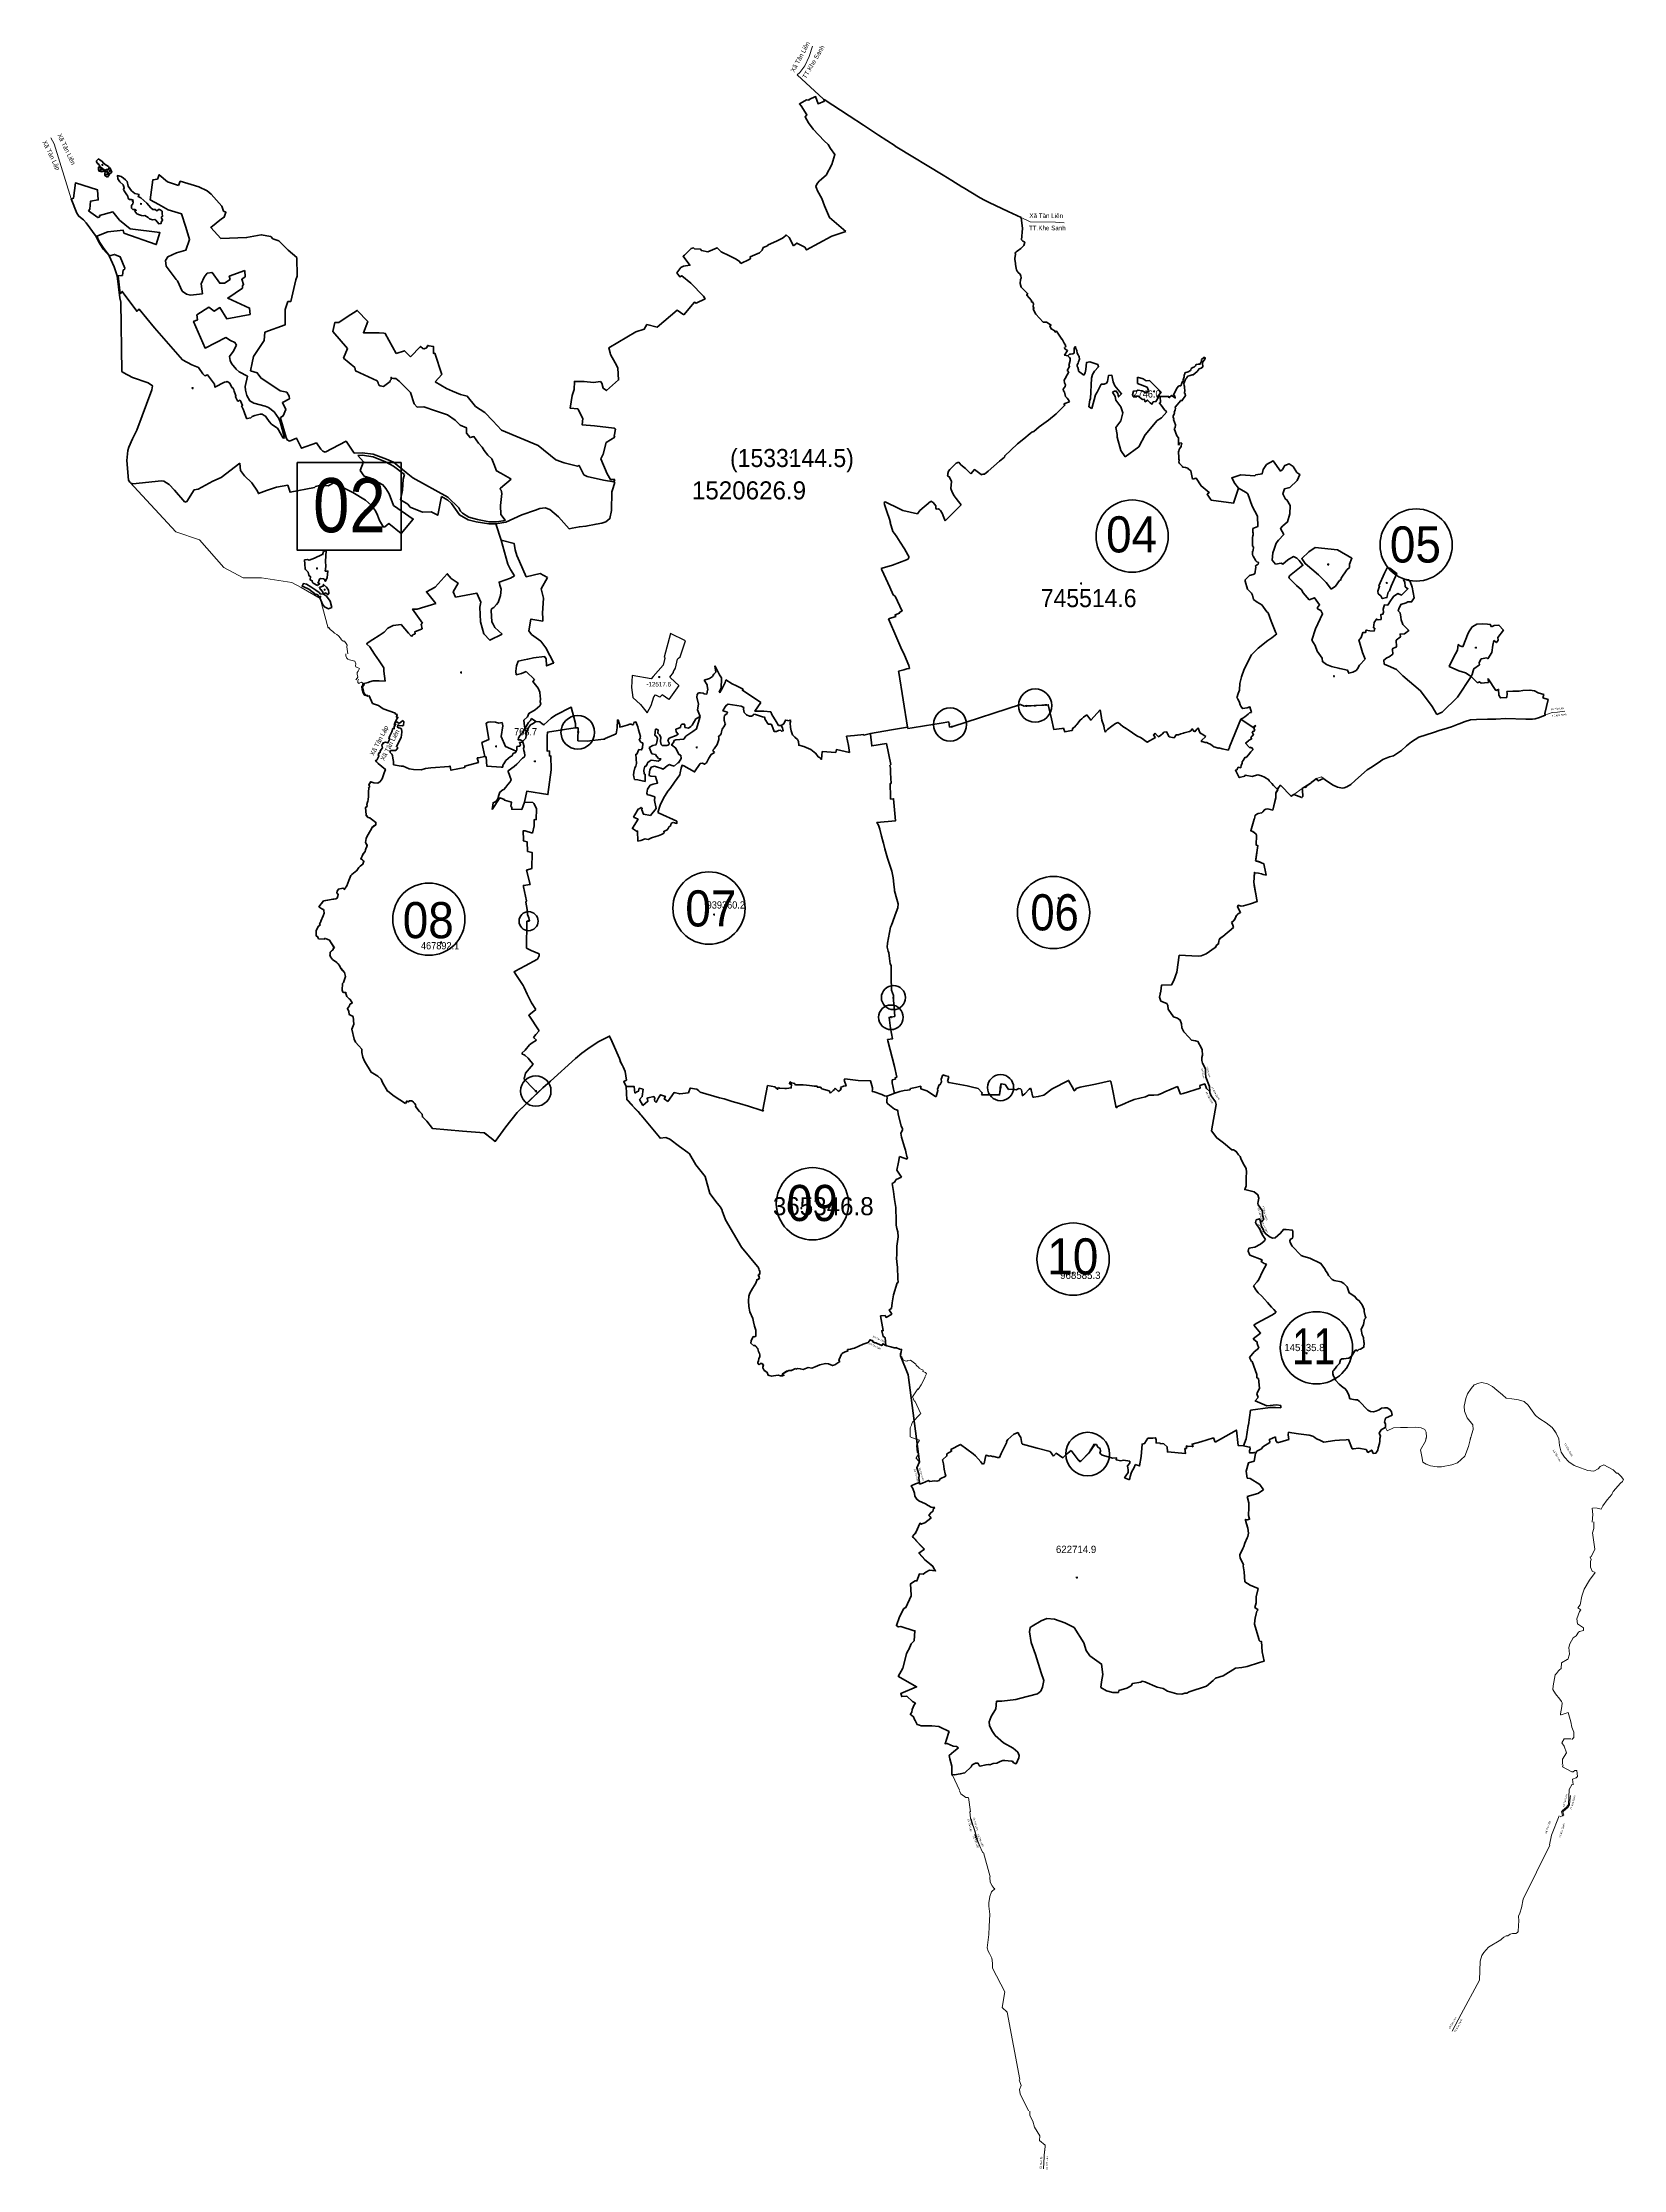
# Model space of a CAD drawing. Header units: metres. Extents: x 546648 to 551024, y 1835016 to 1840902.
import ezdxf
from ezdxf.enums import TextEntityAlignment as Align

# ---------------------------------------------------------------- set-up
doc = ezdxf.new("R2010")
doc.units = ezdxf.units.M
doc.header["$LTSCALE"] = 5
for name, color, linetype, lineweight in [('11', 7, 'Continuous', 25), ('46', 7, 'Continuous', 13), ('50', 7, 'Continuous', 35), ('51', 7, 'Continuous', 60), ('63', 7, 'Continuous', 40)]:
    doc.layers.add(name, color=color, linetype=linetype, lineweight=lineweight)
doc.layers.add('52', color=7, linetype='Continuous')

msp = doc.modelspace()

# ---------------------------------------------------------------- hatches: boundary and pattern name
at = {"layer": '11'}
for points in [[(546813.71, 1840563.13, 1), (546813.11, 1840563.13, 1)], [(546809.27, 1840549.46, 1), (546808.67, 1840549.46, 1)], [(546825.9, 1840537.13, 1), (546825.3, 1840537.13, 1)], [(546833.61, 1840546.24, 1), (546833.01, 1840546.24, 1)], [(546920.44, 1840455.29, 1), (546919.84, 1840455.29, 1)], [(547063.1, 1839945.33, 1), (547062.5, 1839945.33, 1)], [(549724.53, 1839936.58, 1), (549723.93, 1839936.58, 1)], [(548719.22, 1839753.35, 1), (548718.62, 1839753.35, 1)], [(547407.61, 1839446.55, 1), (547407.01, 1839446.55, 1)], [(550206.25, 1839457.66, 1), (550205.65, 1839457.66, 1)], [(547428.76, 1839387.67, 1), (547428.16, 1839387.67, 1)], [(549522.42, 1839404.98, 1), (549521.82, 1839404.98, 1)], [(550368.37, 1839406.55, 1), (550367.77, 1839406.55, 1)], [(547416.32, 1839368.04, 1), (547415.72, 1839368.04, 1)], [(550615.29, 1839227.27, 1), (550614.69, 1839227.27, 1)], [(547806.3, 1839158.74, 1), (547805.7, 1839158.74, 1)], [(548354.85, 1839145.96, 1), (548354.25, 1839145.96, 1)], [(550222.53, 1839148.29, 1), (550221.93, 1839148.29, 1)], [(549370.34, 1839065.98, 1), (549369.74, 1839065.98, 1)], [(549394.83, 1839066.85, 1), (549394.23, 1839066.85, 1)], [(549424.95, 1839068.87, 1), (549424.35, 1839068.87, 1)], [(547986.17, 1838997.55, 1), (547985.57, 1838997.55, 1)], [(548130.36, 1838993.63, 1), (548129.76, 1838993.63, 1)], [(549157.82, 1839015.31, 1), (549157.22, 1839015.31, 1)], [(549164.39, 1839008.75, 1), (549163.79, 1839008.75, 1)], [(547903.22, 1838954.25, 1), (547902.62, 1838954.25, 1)], [(548010.69, 1838912.81, 1), (548010.09, 1838912.81, 1)], [(548458.74, 1838951.43, 1), (548458.14, 1838951.43, 1)], [(549460.38, 1838534, 1), (549459.78, 1838534, 1)], [(547993.16, 1838471.08, 1), (547992.56, 1838471.08, 1)], [(548506.68, 1838488.74, 1), (548506.08, 1838488.74, 1)], [(547750.96, 1838411.52, 1), (547750.36, 1838411.52, 1)], [(548996.3, 1838205.07, 1), (548995.7, 1838205.07, 1)], [(549003.04, 1838258.84, 1), (549002.44, 1838258.84, 1)], [(548013.37, 1838000.18, 1), (548012.77, 1838000.18, 1)], [(549299.57, 1838010.28, 1), (549298.97, 1838010.28, 1)], [(548748.21, 1837676.54, 1), (548747.61, 1837676.54, 1)], [(549499.41, 1837497.2, 1), (549498.81, 1837497.2, 1)], [(550146.65, 1837274.81, 1), (550146.05, 1837274.81, 1)], [(549518.41, 1836976.53, 1), (549517.81, 1836976.53, 1)], [(549548.85, 1837006.41, 1), (549548.25, 1837006.41, 1)], [(549510.72, 1836653.97, 1), (549510.12, 1836653.97, 1)]]:
    msp.add_hatch(color=256, dxfattribs=at).paths.add_polyline_path(points)

# ---------------------------------------------------------------- linework, layer by layer
for p, q in [((546812.16, 1840563.13), (546810.91, 1840563.13)), ((546813.41, 1840565.63), (546813.41, 1840564.38)), ((546813.41, 1840561.88), (546813.41, 1840560.63)), ((546815.91, 1840563.13), (546814.66, 1840563.13)), ((546807.72, 1840549.46), (546806.47, 1840549.46)), ((546808.97, 1840551.96), (546808.97, 1840550.71)), ((546808.97, 1840548.21), (546808.97, 1840546.96)), ((546811.47, 1840549.46), (546810.22, 1840549.46)), ((546824.35, 1840537.13), (546823.1, 1840537.13)), ((546825.6, 1840539.63), (546825.6, 1840538.38)), ((546825.6, 1840535.88), (546825.6, 1840534.63)), ((546828.1, 1840537.13), (546826.85, 1840537.13)), ((546832.06, 1840546.24), (546830.81, 1840546.24)), ((546833.31, 1840548.74), (546833.31, 1840547.49)), ((546833.31, 1840544.99), (546833.31, 1840543.74)), ((546835.81, 1840546.24), (546834.56, 1840546.24)), ((546918.89, 1840455.29), (546917.64, 1840455.29)), ((546920.14, 1840457.79), (546920.14, 1840456.54)), ((546920.14, 1840454.04), (546920.14, 1840452.79)), ((546922.64, 1840455.29), (546921.39, 1840455.29)), ((547061.55, 1839945.33), (547060.3, 1839945.33)), ((547062.8, 1839947.83), (547062.8, 1839946.58)), ((547062.8, 1839944.08), (547062.8, 1839942.83)), ((547065.3, 1839945.33), (547064.05, 1839945.33)), ((549722.98, 1839936.58), (549721.73, 1839936.58)), ((549724.23, 1839939.08), (549724.23, 1839937.83)), ((549724.23, 1839935.33), (549724.23, 1839934.08)), ((549726.73, 1839936.58), (549725.48, 1839936.58)), ((548717.67, 1839753.35), (548716.42, 1839753.35)), ((548718.92, 1839755.85), (548718.92, 1839754.6)), ((548718.92, 1839752.1), (548718.92, 1839750.85)), ((548721.42, 1839753.35), (548720.17, 1839753.35)), ((547406.06, 1839446.55), (547404.81, 1839446.55)), ((547407.31, 1839449.05), (547407.31, 1839447.8)), ((547407.31, 1839445.3), (547407.31, 1839444.05)), ((547409.81, 1839446.55), (547408.56, 1839446.55)), ((550204.7, 1839457.66), (550203.45, 1839457.66)), ((550205.95, 1839460.16), (550205.95, 1839458.91)), ((550205.95, 1839456.41), (550205.95, 1839455.16)), ((550208.45, 1839457.66), (550207.2, 1839457.66)), ((547427.21, 1839387.67), (547425.96, 1839387.67)), ((547428.46, 1839390.17), (547428.46, 1839388.92)), ((547428.46, 1839386.42), (547428.46, 1839385.17)), ((547430.96, 1839387.67), (547429.71, 1839387.67)), ((549520.87, 1839404.98), (549519.62, 1839404.98)), ((549522.12, 1839407.48), (549522.12, 1839406.23)), ((549522.12, 1839403.73), (549522.12, 1839402.48)), ((549524.62, 1839404.98), (549523.37, 1839404.98)), ((550366.82, 1839406.55), (550365.57, 1839406.55)), ((550368.07, 1839409.05), (550368.07, 1839407.8)), ((550368.07, 1839405.3), (550368.07, 1839404.05)), ((550370.57, 1839406.55), (550369.32, 1839406.55)), ((547414.77, 1839368.04), (547413.52, 1839368.04)), ((547416.02, 1839370.54), (547416.02, 1839369.29)), ((547416.02, 1839366.79), (547416.02, 1839365.54)), ((547418.52, 1839368.04), (547417.27, 1839368.04)), ((550613.74, 1839227.27), (550612.49, 1839227.27)), ((550614.99, 1839229.77), (550614.99, 1839228.52)), ((550614.99, 1839226.02), (550614.99, 1839224.77)), ((550617.49, 1839227.27), (550616.24, 1839227.27)), ((547804.75, 1839158.74), (547803.5, 1839158.74)), ((547806, 1839161.24), (547806, 1839159.99)), ((547806, 1839157.49), (547806, 1839156.24)), ((547808.5, 1839158.74), (547807.25, 1839158.74)), ((548353.3, 1839145.96), (548352.05, 1839145.96)), ((548354.55, 1839148.46), (548354.55, 1839147.21)), ((548354.55, 1839144.71), (548354.55, 1839143.46)), ((548357.05, 1839145.96), (548355.8, 1839145.96)), ((550220.98, 1839148.29), (550219.73, 1839148.29)), ((550222.23, 1839150.79), (550222.23, 1839149.54)), ((550222.23, 1839147.04), (550222.23, 1839145.79)), ((550224.73, 1839148.29), (550223.48, 1839148.29)), ((549368.79, 1839065.98), (549367.54, 1839065.98)), ((549370.04, 1839068.48), (549370.04, 1839067.23)), ((549370.04, 1839064.73), (549370.04, 1839063.48)), ((549372.54, 1839065.98), (549371.29, 1839065.98)), ((549393.28, 1839066.85), (549392.03, 1839066.85)), ((549394.53, 1839069.35), (549394.53, 1839068.1)), ((549394.53, 1839065.6), (549394.53, 1839064.35)), ((549397.03, 1839066.85), (549395.78, 1839066.85)), ((549423.4, 1839068.87), (549422.15, 1839068.87)), ((549424.65, 1839071.37), (549424.65, 1839070.12)), ((549424.65, 1839067.62), (549424.65, 1839066.37)), ((549427.15, 1839068.87), (549425.9, 1839068.87)), ((547984.62, 1838997.55), (547983.37, 1838997.55)), ((547985.87, 1839000.05), (547985.87, 1838998.8)), ((547985.87, 1838996.3), (547985.87, 1838995.05)), ((547988.37, 1838997.55), (547987.12, 1838997.55)), ((548128.81, 1838993.63), (548127.56, 1838993.63)), ((548130.06, 1838996.13), (548130.06, 1838994.88)), ((548130.06, 1838992.38), (548130.06, 1838991.13)), ((548132.56, 1838993.63), (548131.31, 1838993.63)), ((549156.27, 1839015.31), (549155.02, 1839015.31)), ((549157.52, 1839017.81), (549157.52, 1839016.56)), ((549157.52, 1839014.06), (549157.52, 1839012.81)), ((549160.02, 1839015.31), (549158.77, 1839015.31)), ((549162.84, 1839008.75), (549161.59, 1839008.75)), ((549164.09, 1839011.25), (549164.09, 1839010)), ((549164.09, 1839007.5), (549164.09, 1839006.25)), ((549166.59, 1839008.75), (549165.34, 1839008.75)), ((547901.67, 1838954.25), (547900.42, 1838954.25)), ((547902.92, 1838956.75), (547902.92, 1838955.5)), ((547902.92, 1838953), (547902.92, 1838951.75)), ((547905.42, 1838954.25), (547904.17, 1838954.25)), ((548009.14, 1838912.81), (548007.89, 1838912.81)), ((548010.39, 1838915.31), (548010.39, 1838914.06)), ((548010.39, 1838911.56), (548010.39, 1838910.31)), ((548012.89, 1838912.81), (548011.64, 1838912.81)), ((548457.19, 1838951.43), (548455.94, 1838951.43)), ((548458.44, 1838953.93), (548458.44, 1838952.68)), ((548458.44, 1838950.18), (548458.44, 1838948.93)), ((548460.94, 1838951.43), (548459.69, 1838951.43)), ((549458.83, 1838534), (549457.58, 1838534)), ((549460.08, 1838536.5), (549460.08, 1838535.25)), ((549460.08, 1838532.75), (549460.08, 1838531.5)), ((549462.58, 1838534), (549461.33, 1838534)), ((547991.61, 1838471.08), (547990.36, 1838471.08)), ((547992.86, 1838473.58), (547992.86, 1838472.33)), ((547992.86, 1838469.83), (547992.86, 1838468.58)), ((547995.36, 1838471.08), (547994.11, 1838471.08)), ((548505.13, 1838488.74), (548503.88, 1838488.74)), ((548506.38, 1838491.24), (548506.38, 1838489.99)), ((548506.38, 1838487.49), (548506.38, 1838486.24)), ((548508.88, 1838488.74), (548507.63, 1838488.74)), ((547749.41, 1838411.52), (547748.16, 1838411.52)), ((547750.66, 1838414.02), (547750.66, 1838412.77)), ((547750.66, 1838410.27), (547750.66, 1838409.02)), ((547753.16, 1838411.52), (547751.91, 1838411.52)), ((549002.74, 1838261.34), (549002.74, 1838260.09)), ((548994.75, 1838205.07), (548993.5, 1838205.07)), ((548996, 1838207.57), (548996, 1838206.32)), ((548996, 1838203.82), (548996, 1838202.57)), ((548998.5, 1838205.07), (548997.25, 1838205.07)), ((549001.49, 1838258.84), (549000.24, 1838258.84)), ((549002.74, 1838257.59), (549002.74, 1838256.34)), ((549005.24, 1838258.84), (549003.99, 1838258.84)), ((548011.82, 1838000.18), (548010.57, 1838000.18)), ((548013.07, 1838002.68), (548013.07, 1838001.43)), ((548013.07, 1837998.93), (548013.07, 1837997.68)), ((548015.57, 1838000.18), (548014.32, 1838000.18)), ((549298.02, 1838010.28), (549296.77, 1838010.28)), ((549299.27, 1838012.78), (549299.27, 1838011.53)), ((549299.27, 1838009.03), (549299.27, 1838007.78)), ((549301.77, 1838010.28), (549300.52, 1838010.28)), ((548746.66, 1837676.54), (548745.41, 1837676.54)), ((548747.91, 1837679.04), (548747.91, 1837677.79)), ((548747.91, 1837675.29), (548747.91, 1837674.04)), ((548750.41, 1837676.54), (548749.16, 1837676.54)), ((549497.86, 1837497.2), (549496.61, 1837497.2)), ((549499.11, 1837499.7), (549499.11, 1837498.45)), ((549499.11, 1837495.95), (549499.11, 1837494.7)), ((549501.61, 1837497.2), (549500.36, 1837497.2)), ((550145.1, 1837274.81), (550143.85, 1837274.81)), ((550146.35, 1837277.31), (550146.35, 1837276.06)), ((550146.35, 1837273.56), (550146.35, 1837272.31)), ((550148.85, 1837274.81), (550147.6, 1837274.81)), ((549516.86, 1836976.53), (549515.61, 1836976.53)), ((549518.11, 1836979.03), (549518.11, 1836977.78)), ((549518.11, 1836975.28), (549518.11, 1836974.03)), ((549520.61, 1836976.53), (549519.36, 1836976.53)), ((549547.3, 1837006.41), (549546.05, 1837006.41)), ((549548.55, 1837008.91), (549548.55, 1837007.66)), ((549548.55, 1837005.16), (549548.55, 1837003.91)), ((549551.05, 1837006.41), (549549.8, 1837006.41)), ((549509.17, 1836653.97), (549507.92, 1836653.97)), ((549510.42, 1836656.47), (549510.42, 1836655.22)), ((549510.42, 1836652.72), (549510.42, 1836651.47)), ((549512.92, 1836653.97), (549511.67, 1836653.97))]:
    msp.add_line(p, q, dxfattribs=at)
for points in [[(546813.41, 1840564.38), (546812.16, 1840563.13), (546813.41, 1840561.88), (546814.66, 1840563.13)], [(546808.97, 1840550.71), (546807.72, 1840549.46), (546808.97, 1840548.21), (546810.22, 1840549.46)], [(546825.6, 1840538.38), (546824.35, 1840537.13), (546825.6, 1840535.88), (546826.85, 1840537.13)], [(546833.31, 1840547.49), (546832.06, 1840546.24), (546833.31, 1840544.99), (546834.56, 1840546.24)], [(546920.14, 1840456.54), (546918.89, 1840455.29), (546920.14, 1840454.04), (546921.39, 1840455.29)], [(547062.8, 1839946.58), (547061.55, 1839945.33), (547062.8, 1839944.08), (547064.05, 1839945.33)], [(549724.23, 1839937.83), (549722.98, 1839936.58), (549724.23, 1839935.33), (549725.48, 1839936.58)], [(548718.92, 1839754.6), (548717.67, 1839753.35), (548718.92, 1839752.1), (548720.17, 1839753.35)], [(547407.31, 1839447.8), (547406.06, 1839446.55), (547407.31, 1839445.3), (547408.56, 1839446.55)], [(550205.95, 1839458.91), (550204.7, 1839457.66), (550205.95, 1839456.41), (550207.2, 1839457.66)], [(547428.46, 1839388.92), (547427.21, 1839387.67), (547428.46, 1839386.42), (547429.71, 1839387.67)], [(549522.12, 1839406.23), (549520.87, 1839404.98), (549522.12, 1839403.73), (549523.37, 1839404.98)], [(550368.07, 1839407.8), (550366.82, 1839406.55), (550368.07, 1839405.3), (550369.32, 1839406.55)], [(547416.02, 1839369.29), (547414.77, 1839368.04), (547416.02, 1839366.79), (547417.27, 1839368.04)], [(550614.99, 1839228.52), (550613.74, 1839227.27), (550614.99, 1839226.02), (550616.24, 1839227.27)], [(547806, 1839159.99), (547804.75, 1839158.74), (547806, 1839157.49), (547807.25, 1839158.74)], [(548354.55, 1839147.21), (548353.3, 1839145.96), (548354.55, 1839144.71), (548355.8, 1839145.96)], [(550222.23, 1839149.54), (550220.98, 1839148.29), (550222.23, 1839147.04), (550223.48, 1839148.29)], [(549370.04, 1839067.23), (549368.79, 1839065.98), (549370.04, 1839064.73), (549371.29, 1839065.98)], [(549394.53, 1839068.1), (549393.28, 1839066.85), (549394.53, 1839065.6), (549395.78, 1839066.85)], [(549424.65, 1839070.12), (549423.4, 1839068.87), (549424.65, 1839067.62), (549425.9, 1839068.87)], [(547985.87, 1838998.8), (547984.62, 1838997.55), (547985.87, 1838996.3), (547987.12, 1838997.55)], [(548130.06, 1838994.88), (548128.81, 1838993.63), (548130.06, 1838992.38), (548131.31, 1838993.63)], [(549157.52, 1839016.56), (549156.27, 1839015.31), (549157.52, 1839014.06), (549158.77, 1839015.31)], [(549164.09, 1839010), (549162.84, 1839008.75), (549164.09, 1839007.5), (549165.34, 1839008.75)], [(547902.92, 1838955.5), (547901.67, 1838954.25), (547902.92, 1838953), (547904.17, 1838954.25)], [(548010.39, 1838914.06), (548009.14, 1838912.81), (548010.39, 1838911.56), (548011.64, 1838912.81)], [(548458.44, 1838952.68), (548457.19, 1838951.43), (548458.44, 1838950.18), (548459.69, 1838951.43)], [(549460.08, 1838535.25), (549458.83, 1838534), (549460.08, 1838532.75), (549461.33, 1838534)], [(547992.86, 1838472.33), (547991.61, 1838471.08), (547992.86, 1838469.83), (547994.11, 1838471.08)], [(548506.38, 1838489.99), (548505.13, 1838488.74), (548506.38, 1838487.49), (548507.63, 1838488.74)], [(547750.66, 1838412.77), (547749.41, 1838411.52), (547750.66, 1838410.27), (547751.91, 1838411.52)], [(549002.74, 1838260.09), (549001.49, 1838258.84), (549002.74, 1838257.59), (549003.99, 1838258.84)], [(548996, 1838206.32), (548994.75, 1838205.07), (548996, 1838203.82), (548997.25, 1838205.07)], [(548013.07, 1838001.43), (548011.82, 1838000.18), (548013.07, 1837998.93), (548014.32, 1838000.18)], [(549299.27, 1838011.53), (549298.02, 1838010.28), (549299.27, 1838009.03), (549300.52, 1838010.28)], [(548747.91, 1837677.79), (548746.66, 1837676.54), (548747.91, 1837675.29), (548749.16, 1837676.54)], [(549499.11, 1837498.45), (549497.86, 1837497.2), (549499.11, 1837495.95), (549500.36, 1837497.2)], [(550146.35, 1837276.06), (550145.1, 1837274.81), (550146.35, 1837273.56), (550147.6, 1837274.81)], [(549518.11, 1836977.78), (549516.86, 1836976.53), (549518.11, 1836975.28), (549519.36, 1836976.53)], [(549548.55, 1837007.66), (549547.3, 1837006.41), (549548.55, 1837005.16), (549549.8, 1837006.41)], [(549510.42, 1836655.22), (549509.17, 1836653.97), (549510.42, 1836652.72), (549511.67, 1836653.97)]]:
    msp.add_lwpolyline(points, close=True, dxfattribs=at)
for centre in [(546813.41, 1840563.13), (546808.97, 1840549.46), (546825.6, 1840537.13), (546833.31, 1840546.24), (546920.14, 1840455.29), (547062.8, 1839945.33), (549724.23, 1839936.58), (548718.92, 1839753.35), (547407.31, 1839446.55), (550205.95, 1839457.66), (547428.46, 1839387.67), (549522.12, 1839404.98), (550368.07, 1839406.55), (547416.02, 1839368.04), (550614.99, 1839227.27), (547806, 1839158.74), (548354.55, 1839145.96), (550222.23, 1839148.29), (549370.04, 1839065.98), (549394.53, 1839066.85), (549424.65, 1839068.87), (547985.87, 1838997.55), (548130.06, 1838993.63), (549157.52, 1839015.31), (549164.09, 1839008.75), (547902.92, 1838954.25), (548010.39, 1838912.81), (548458.44, 1838951.43), (549460.08, 1838534), (547992.86, 1838471.08), (548506.38, 1838488.74), (547750.66, 1838411.52), (548996, 1838205.07), (549002.74, 1838258.84), (548013.07, 1838000.18), (549299.27, 1838010.28), (548747.91, 1837676.54), (549499.11, 1837497.2), (550146.35, 1837274.81), (549518.11, 1836976.53), (549548.55, 1837006.41), (549510.42, 1836653.97)]:
    msp.add_circle(centre, 0.3, dxfattribs=at)
at = {"layer": '46'}
for p, q in [((547416.43, 1839363.03), (547438.36, 1839281.73)), ((547624.66, 1839046.1), (547609.92, 1839051.6)), ((550134.57, 1838838.64), (550156.28, 1838852.51)), ((550054.79, 1838781.15), (550062.1, 1838811.81)), ((550060.6, 1838825.27), (550065.56, 1838834.64)), ((550060.99, 1838824.36), (550061.55, 1838813.51)), ((550005.04, 1838641.68), (550010.31, 1838679.9)), ((550032.44, 1838611.31), (550029.28, 1838628.17)), ((550007.38, 1838530.58), (550000.43, 1838569.35)), ((549913.85, 1838428.29), (549944.04, 1838453.95)), ((547405.74, 1838429.18), (547405.35, 1838429.12)), ((548217.85, 1838152.05), (548221.38, 1838144.24)), ((548222.76, 1838143.63), (548238.05, 1838108.16)), ((548262.57, 1838045.83), (548261.47, 1838054.26)), ((548265.09, 1837976.16), (548262.78, 1838012.91)), ((548265.59, 1837976.75), (548281.09, 1837960.74)), ((547871.4, 1837885.58), (547895.85, 1837865.47)), ((549078.33, 1837107.07), (549062.1, 1837143.61)), ((549073.45, 1836938.53), (549067.74, 1836956.19)), ((549060.44, 1836507.78), (549023.95, 1836519.63)), ((549042.8, 1836365.25), (549016.38, 1836379.94)), ((549022.23, 1836334.03), (549058.28, 1836349.49)), ((549185.97, 1836066.4), (549166.43, 1836107.41)), ((549210.48, 1836045.59), (549216.6, 1836006.14)), ((549234.23, 1835929.34), (549242.41, 1835911.15)), ((549270.73, 1835825.86), (549252.15, 1835893.87)), ((550574.24, 1835446.14), (550548.92, 1835399.49))]:
    msp.add_line(p, q, dxfattribs=at)
for points in [[(548778.79, 1840891.38), (548769.65, 1840863.34), (548757.44, 1840837.83), (548743.61, 1840818.48), (548736.62, 1840812.48)], [(548736.62, 1840812.48), (548809.36, 1840745.54), (549007.29, 1840615.75), (549250.97, 1840467.32), (549356.42, 1840417.39)], [(546727.28, 1840469.76), (546680.06, 1840621.16), (546670.64, 1840638.57)], [(546795.96, 1840364.95), (546768.58, 1840403.37), (546760.76, 1840411.37), (546747.84, 1840421.38), (546742.57, 1840429.56), (546727.28, 1840469.76)], [(549475.62, 1840402.58), (549451.5, 1840405.23), (549381.18, 1840405.67), (549356.42, 1840417.39)], [(546896.91, 1839805.57), (546908.4, 1839828.86), (546950.46, 1839941.22), (546951.87, 1839951.61), (546939.99, 1839959.81), (546896.53, 1839974.9), (546870.97, 1839989.15), (546867.26, 1839991.57), (546864.1, 1840183.42), (546862.02, 1840195.34), (546854.66, 1840256.41), (546846, 1840281.55), (546831.71, 1840311.44), (546815.69, 1840330.5), (546802.7, 1840351.73), (546795.96, 1840364.95)], [(547416.43, 1839363.03), (547363.84, 1839393.59), (547337.41, 1839407.83), (547253.49, 1839420.6), (547203.39, 1839420.6), (547149.14, 1839449.34), (547082.13, 1839525.97), (547016.91, 1839547.8), (546889.65, 1839685.42), (546885.96, 1839690.63), (546881, 1839745.61), (546884.16, 1839772.66), (546886.64, 1839782.12), (546896.91, 1839805.57)], [(547440.17, 1839284.07), (547440.36, 1839283.35), (547443.6, 1839277.81), (547450.91, 1839272.32), (547455.65, 1839267.18), (547462.33, 1839264.17), (547466.92, 1839260.43), (547472, 1839253.99), (547475.59, 1839248.93), (547480.16, 1839245.8), (547483.01, 1839244.93), (547488.37, 1839238.78), (547490.43, 1839234.34), (547490.22, 1839230.12), (547492.49, 1839210.3)], [(547486.98, 1839209.93), (547487.56, 1839205.1), (547490.04, 1839198.59), (547492.76, 1839196.01), (547497, 1839193.94), (547511.72, 1839189.87), (547514.82, 1839182.45), (547513.96, 1839177.18), (547515.15, 1839174.78), (547516.88, 1839173.21), (547524.51, 1839169.94), (547521.3, 1839162.31), (547518.2, 1839158.58), (547518.15, 1839154.32), (547520.58, 1839145.95), (547515.29, 1839139.55), (547515.02, 1839138.6)], [(547522.21, 1839139.82), (547520.16, 1839136.16), (547520.22, 1839131.15), (547523.11, 1839128.25), (547523.83, 1839129.52), (547530.88, 1839131.51), (547538.96, 1839125.45), (547534.31, 1839118.67), (547535.88, 1839111.33), (547538.13, 1839102.66), (547540.99, 1839098.84), (547542.22, 1839097.25), (547548.34, 1839096.07)], [(547548.3, 1839093.53), (547551.94, 1839093.65), (547552.78, 1839091.76), (547556.35, 1839083.06), (547560.52, 1839074.18)], [(547560.52, 1839074.18), (547577.12, 1839067.23), (547590.92, 1839058.47), (547624.66, 1839046.1), (547624.13, 1839044.63)], [(547620.16, 1839005.72), (547619.9, 1839009.74), (547622.93, 1839013.49), (547623.45, 1839015.01), (547620.42, 1839015.2), (547628.38, 1839031.34), (547629.99, 1839033.97), (547627.65, 1839035.29), (547628.17, 1839041.78), (547622.33, 1839044.7)], [(547622.95, 1839043.62), (547627.65, 1839041.29), (547626.18, 1839034.81), (547629.18, 1839033.81), (547623.74, 1839023.81)], [(550245.84, 1838838.64), (550250.32, 1838839.35), (550258.24, 1838842.35), (550268.81, 1838848.81), (550281.24, 1838859.86), (550298.63, 1838875.87), (550313.7, 1838888.97), (550327.93, 1838897.94), (550350.69, 1838913.61), (550356.99, 1838917.55), (550366.44, 1838921.29), (550375.95, 1838925.08), (550387.16, 1838928.04), (550409.17, 1838942.39), (550422.68, 1838955.33), (550436.35, 1838966.8), (550457.19, 1838979.42), (550498.01, 1838992.31), (550515.93, 1838998.86), (550526.02, 1839001.62), (550547.89, 1839008.56), (550566.41, 1839015.58), (550569.16, 1839016.34), (550585.57, 1839023.28), (550599.95, 1839027.38), (550616.89, 1839028.92), (550646.72, 1839029.53), (550669.91, 1839029.76), (550697.2, 1839031.43), (550753.54, 1839029.91), (550771.36, 1839029.25), (550779.19, 1839030.24), (550790.81, 1839034.27), (550801.79, 1839038.83), (550805.85, 1839040.25)], [(550245.84, 1838838.64), (550250.32, 1838839.35), (550258.24, 1838842.35), (550268.81, 1838848.81), (550281.24, 1838859.86), (550298.63, 1838875.87), (550313.7, 1838888.97), (550327.93, 1838897.94), (550350.69, 1838913.61), (550356.99, 1838917.55), (550366.44, 1838921.29), (550375.95, 1838925.08), (550387.16, 1838928.04), (550409.17, 1838942.39), (550422.68, 1838955.33), (550436.35, 1838966.8), (550457.19, 1838979.42), (550498.01, 1838992.31), (550515.93, 1838998.86), (550526.02, 1839001.62), (550547.89, 1839008.56), (550566.41, 1839015.58), (550569.16, 1839016.34), (550585.57, 1839023.28), (550599.95, 1839027.38), (550616.89, 1839028.92), (550646.72, 1839029.53), (550669.91, 1839029.76), (550697.2, 1839031.43), (550753.54, 1839029.91), (550771.36, 1839029.25), (550779.19, 1839030.24), (550790.81, 1839034.27), (550801.79, 1839038.83), (550805.85, 1839040.25)], [(550861.09, 1839051.36), (550841.23, 1839049.29), (550826.1, 1839047.55), (550805.85, 1839040.25)], [(547577, 1838929.27), (547578.48, 1838935.02), (547581.82, 1838938.51), (547582.44, 1838941.48), (547588.44, 1838950.59), (547586.65, 1838957.48), (547591.19, 1838964.43), (547597.25, 1838965.52), (547603.68, 1838963.75), (547608.91, 1838974.8), (547605.96, 1838975.35), (547608.02, 1838981.45), (547614.72, 1838994.17), (547617.51, 1839003.56), (547619.52, 1839004.59), (547622.63, 1839009.59), (547626.51, 1839015.37), (547623.63, 1839016.81), (547625.85, 1839021.15)], [(547587.56, 1838950.99), (547585.91, 1838957.87), (547590.77, 1838965.12), (547597.01, 1838966.32), (547603.53, 1838964.66), (547607.74, 1838973.89)], [(547609.83, 1838975.22), (547609.95, 1838975.49), (547607.29, 1838976.04), (547609.85, 1838982.92), (547615.36, 1838993.48), (547618.11, 1839002.93), (547621.5, 1839002.47), (547621.66, 1839006.51)], [(547572.93, 1838915.91), (547569.5, 1838915.23), (547576.31, 1838906.87), (547596.84, 1838890.21), (547591.23, 1838876.39), (547587.69, 1838864.72), (547581.79, 1838857.39), (547575.99, 1838852.48), (547564.29, 1838853.59)], [(547576.85, 1838929.13), (547578.27, 1838927.6), (547574.13, 1838918.21), (547574.07, 1838918.09)], [(547574.16, 1838916.47), (547579.2, 1838927.76), (547577.83, 1838929.5), (547579.29, 1838934.74), (547582.78, 1838938.22), (547583.33, 1838941.34), (547589.29, 1838950.71), (547589.19, 1838951.11)], [(547563.59, 1838854.7), (547555.83, 1838856.61), (547549.96, 1838847.8), (547551.97, 1838844.31), (547551.33, 1838841.65), (547549.24, 1838839.75), (547549.24, 1838839.35)], [(550066.46, 1838834.35), (550074.17, 1838846.86), (550103.44, 1838816.31), (550110.74, 1838821.31), (550134.35, 1838837.66), (550139.08, 1838840.51), (550141.05, 1838841.06), (550144.38, 1838840.64), (550146.36, 1838844.19), (550156.52, 1838851.38), (550165.62, 1838859.33), (550173.7, 1838864.95), (550187.37, 1838870.41), (550197.84, 1838861.98), (550200, 1838860.51)], [(550175.68, 1838860.31), (550173.15, 1838863.54), (550156.24, 1838850.32)], [(550176.53, 1838861.11), (550178.39, 1838858.82), (550193.5, 1838865.56), (550197.84, 1838861.98), (550218.56, 1838847.87), (550231.57, 1838841.69), (550245.84, 1838838.64)], [(547543.53, 1838762.27), (547542.52, 1838763.37), (547541.69, 1838776.5), (547540.41, 1838783.2), (547541.6, 1838786.87), (547545.4, 1838788.61), (547544.6, 1838793.8), (547545.94, 1838798.62)], [(547548.11, 1838799.44), (547549.85, 1838807.06), (547550.59, 1838815.41), (547551.14, 1838839.09)], [(550066.46, 1838834.35), (550060.99, 1838824.36), (550061.55, 1838813.51), (550058.46, 1838800)], [(550066.46, 1838834.35), (550074.17, 1838846.86), (550103.44, 1838816.31), (550110.74, 1838821.31), (550134.35, 1838837.66)], [(547544.99, 1838704.99), (547554.35, 1838722.53), (547559.4, 1838730.33), (547567.62, 1838736.77)], [(547569.03, 1838735.84), (547570.41, 1838736.94), (547571.05, 1838743.73), (547559.12, 1838753.09), (547553.52, 1838757.04), (547549.03, 1838758.23), (547546.27, 1838761.64)], [(550004.11, 1838713.13), (549997.06, 1838718.08), (549991.07, 1838720.56), (549998.14, 1838743.99)], [(549998.88, 1838742.59), (550002.68, 1838755), (550004.28, 1838763.23), (550012.04, 1838767.72), (550020.68, 1838769.43)], [(550021.46, 1838770.64), (550025.01, 1838773.48), (550029.41, 1838778.45), (550033.52, 1838781.15), (550037.35, 1838782.14), (550042.74, 1838781.15), (550052.67, 1838778.31), (550053.63, 1838782.25)], [(547542.8, 1838667), (547543.35, 1838671.04), (547546.19, 1838677.46), (547546.74, 1838681.04), (547542.52, 1838687.83), (547544.27, 1838699.12), (547546.45, 1838704.1)], [(550011.68, 1838680.82), (550007.04, 1838681.3), (550008.4, 1838708.65), (550006.24, 1838713.05), (550004.34, 1838714.38)], [(547537.42, 1838636.89), (547533.81, 1838627.86), (547527.24, 1838622.68), (547523.22, 1838619.05), (547517.96, 1838610.94), (547503.42, 1838599.88), (547501.02, 1838596.55), (547495.22, 1838583.09), (547490.05, 1838568.63), (547483.62, 1838558.93)], [(547536.18, 1838637.06), (547532.14, 1838640.64), (547527.28, 1838642.29), (547532.97, 1838656.06), (547540.49, 1838664.14), (547540.98, 1838667.36)], [(550028.36, 1838628.86), (550028.2, 1838629.98), (550017.35, 1838635.48), (550005.4, 1838639.13), (550005.66, 1838640.55)], [(547464.01, 1838547.23), (547462.96, 1838548.81), (547463.94, 1838553.53), (547467.16, 1838559), (547478.77, 1838561.47), (547484.39, 1838557.28)], [(550002.23, 1838569.95), (550001.08, 1838577.43), (550003.26, 1838604.23), (550004.87, 1838603.42), (550008.21, 1838603.27)], [(550007.59, 1838604.55), (550013.17, 1838604.17), (550022.17, 1838601.58), (550026.44, 1838599.85), (550033.53, 1838598.58), (550031.01, 1838610.89)], [(547420.1, 1838505.91), (547413.58, 1838510.78), (547426.09, 1838526.37), (547437.31, 1838528.06)], [(547416.98, 1838471.15), (547424.47, 1838485.39), (547426.71, 1838492.74), (547425.82, 1838499.63), (547424.38, 1838502.03), (547419.88, 1838504.66)], [(547437.18, 1838529.28), (547451.04, 1838531.75), (547459.43, 1838532.8), (547462.58, 1838534.9), (547465.05, 1838543.82), (547462.82, 1838547.02)], [(549953.78, 1838488.93), (549956.37, 1838491.22), (549962.6, 1838495.37), (549954.86, 1838509.36)], [(549955.47, 1838509.79), (549957.41, 1838514.46), (549965.44, 1838512.25), (549972, 1838512.81), (549991.33, 1838518.36), (550009.76, 1838525.21), (550008.45, 1838530.04)], [(547418.59, 1838470.37), (547414.7, 1838463.48), (547415.69, 1838459.25), (547411.9, 1838456.45), (547409.6, 1838454.26), (547407.73, 1838449.15), (547405.42, 1838444.64), (547404.59, 1838428.8)], [(549944.84, 1838454.39), (549943.29, 1838460.13), (549940.02, 1838466.97), (549948.79, 1838475.6), (549951.17, 1838481.11), (549953.17, 1838486.09), (549955.21, 1838487.68)], [(547429.31, 1838423.19), (547427.61, 1838421.26), (547412.01, 1838422.45), (547410.97, 1838423.56), (547409.34, 1838428.74), (547405.42, 1838429.32)], [(547451.6, 1838395.03), (547452.14, 1838396.77), (547454.33, 1838396.83), (547441.33, 1838417.58), (547435.63, 1838420.39), (547430.56, 1838422.04)], [(547453.63, 1838362.94), (547450.22, 1838365.38), (547445, 1838372.13), (547443.65, 1838377.07), (547444.72, 1838385.03), (547452.58, 1838392.63), (547453.26, 1838395.2)], [(549772.52, 1838294.38), (549778.5, 1838306.57), (549787.6, 1838329.55), (549793.84, 1838376.43), (549845.89, 1838373.44), (549854.99, 1838374.34), (549868.47, 1838379.82), (549893.67, 1838397.55)], [(549894.81, 1838397.19), (549898.67, 1838404.48), (549903.88, 1838408.05), (549904.47, 1838415.19), (549905.22, 1838418.91), (549908.49, 1838423.07), (549915.03, 1838426.94)], [(547478.28, 1838333.06), (547472.29, 1838339.72), (547468.08, 1838348.16), (547465.56, 1838351.71), (547461.2, 1838356.01), (547452.24, 1838362.29)], [(547479.47, 1838298.63), (547480.73, 1838300.7), (547486.75, 1838317.49), (547485.48, 1838321.19), (547483.63, 1838328.98), (547479.47, 1838333.77)], [(547652.54, 1837966.19), (547620.61, 1837986.53), (547602.89, 1838000.18), (547588.65, 1838024.07), (547584.94, 1838033.58), (547576.12, 1838041.82), (547557.16, 1838052.96), (547538.94, 1838083.42), (547534.3, 1838094.41), (547531.87, 1838107.17), (547531.4, 1838116), (547523.48, 1838125.19), (547514.24, 1838135.39), (547509.89, 1838144.47), (547504.05, 1838171.49), (547509.42, 1838185.55), (547507.23, 1838206.49), (547496.52, 1838212.22), (547495.71, 1838220.81), (547491.38, 1838229.32), (547497.34, 1838236.68), (547498.1, 1838240.96), (547504.47, 1838243.84), (547505, 1838244.78), (547498.98, 1838253.46), (547496.35, 1838255.5), (547489.49, 1838261.95), (547486.79, 1838270.37), (547487.15, 1838273.27), (547486.78, 1838273.55), (547481.83, 1838273.4), (547479.06, 1838274.29), (547476.65, 1838278.83), (547478.4, 1838297.67)], [(549772.51, 1838294.58), (549744.74, 1838293.05), (549743.1, 1838275.93), (549739.82, 1838270.93), (549739.46, 1838259.98), (549743.37, 1838249.58), (549759.22, 1838242.42), (549761.95, 1838236.8), (549762.97, 1838226.74), (549778.31, 1838205.94), (549788.7, 1838201.85), (549796.71, 1838196.56), (549799.95, 1838186.68), (549801.14, 1838175.78), (549806.43, 1838164.36), (549820.06, 1838149.19), (549827.72, 1838141.52), (549838.97, 1838139.64), (549845.62, 1838137.6), (549855.84, 1838119.18), (549857.02, 1838114.09), (549857.88, 1838099.43), (549856.68, 1838093.29), (549856.17, 1838085.11), (549858.39, 1838077.78), (549866.4, 1838061.92), (549866.4, 1838049.99), (549867.93, 1838038.74), (549877.31, 1838013), (549878.67, 1837996.8), (549880.97, 1837990.02), (549881.91, 1837987.25), (549894.19, 1837970.55)], [(548217.28, 1838152.67), (548187.24, 1838137.38), (548168.62, 1838126.03), (548156.88, 1838117.77), (548140.77, 1838105.28), (548123.13, 1838090.18), (548053.47, 1838027.76), (548032.66, 1838009.03), (547992.31, 1837970.74)], [(548236.3, 1838106.34), (548244.27, 1838088.82), (548245.86, 1838082.48), (548251.59, 1838070.87)], [(548254.12, 1838071.04), (548261.68, 1838054.85), (548264.02, 1838034.72)], [(548262.65, 1838033.18), (548263.02, 1838030.98), (548256.14, 1838026.74), (548261.69, 1838012.83)], [(548262.25, 1838012.75), (548256.22, 1838027.07), (548263.28, 1838031.04), (548261.16, 1838046.63)], [(547684.97, 1837951.27), (547681.5, 1837954.39), (547679.22, 1837958.83), (547679.7, 1837962.43), (547674.06, 1837968.91), (547669.39, 1837972.27), (547664.35, 1837972.27), (547659.67, 1837969.39), (547656.08, 1837971.43), (547653.92, 1837966.27)], [(548045.8, 1838020.86), (548032.66, 1838009.03), (547961.4, 1837941.42)], [(548262.78, 1838012.91), (548265.09, 1837976.16), (548304.43, 1837934.17), (548355.75, 1837872.96), (548358.32, 1837870.65), (548372.56, 1837871.2), (548384.18, 1837867.67), (548410.86, 1837846.86), (548436.34, 1837828.3), (548440.03, 1837825.08), (548453.91, 1837800)], [(549878.41, 1837999.94), (549878.67, 1837996.8), (549881.91, 1837987.25), (549894.19, 1837970.55), (549895.89, 1837963.39), (549883.28, 1837890.26), (549897.76, 1837870.82), (549916.17, 1837857.54), (549939.85, 1837838.27), (549944.45, 1837838.27), (549951.61, 1837833.33), (549957.91, 1837824.12), (549962.68, 1837819.52), (549965.58, 1837811.51), (549973.58, 1837794.98), (549979.54, 1837786.63), (549980.22, 1837776.23), (549978.86, 1837761.4), (549979.37, 1837744.86), (549979.54, 1837738.57), (549975.45, 1837728), (550001.01, 1837721.52), (550011.4, 1837713.34), (550013.96, 1837704.47), (550012.77, 1837694.76), (550011.57, 1837689.64), (550012.26, 1837685.55), (550023.34, 1837669.54), (550024.53, 1837664.08), (550024.02, 1837657.43), (550027.94, 1837645.33), (550025.55, 1837641.92), (550019.25, 1837638), (550021.43, 1837625.71), (550025.89, 1837618.75)], [(547870.43, 1837885.12), (547810.16, 1837889.38), (547727.27, 1837897.21), (547711.47, 1837917.53), (547699.27, 1837929), (547698.13, 1837936.24), (547690.69, 1837943.72), (547685.59, 1837949.85)], [(548304.31, 1837933.34), (548296.23, 1837942.89), (548278.94, 1837961.19)], [(548626.76, 1837515.27), (548582.61, 1837568.57), (548537.94, 1837643.81), (548538.12, 1837643.9), (548529.8, 1837667.79), (548526.45, 1837676.37), (548520.18, 1837683.98), (548514.66, 1837690.28), (548495.03, 1837716.72), (548481.3, 1837764.11), (548456, 1837796.22), (548439.27, 1837825.76), (548433.5, 1837830.2), (548410.7, 1837846.95), (548384.18, 1837867.67), (548373.22, 1837871.54), (548356.88, 1837870.15), (548355.75, 1837872.96), (548304.43, 1837934.17)], [(547929.71, 1837901.54), (547900.91, 1837860.95), (547895.54, 1837864.75)], [(550018.02, 1837677.81), (550023.3, 1837669.66), (550024.63, 1837663.81), (550023.96, 1837657.6), (550027.94, 1837645.33), (550025.55, 1837641.92), (550019.25, 1837638), (550021.46, 1837625.55), (550025.89, 1837618.75), (550027.94, 1837611.59), (550034.24, 1837604.26), (550045.66, 1837595.73), (550052.99, 1837593.18), (550059.46, 1837594.2), (550074.28, 1837606.82), (550082.46, 1837617.39), (550089.96, 1837617.73), (550107, 1837615.85), (550108.36, 1837611.25), (550108.57, 1837597.3), (550107.36, 1837593.08), (550102.17, 1837590.37), (550099.76, 1837586.31), (550101.27, 1837581.57), (550106.46, 1837571.55), (550131.35, 1837545.62), (550139.13, 1837542.46), (550155.04, 1837537.83), (550185.85, 1837523.37), (550196, 1837509.83), (550200.85, 1837500.95), (550204.15, 1837496.85), (550207.45, 1837489.98), (550217.43, 1837478.74), (550223.13, 1837475.89), (550242.13, 1837472.94), (550249.44, 1837468.21), (550259.15, 1837458.85), (550264.41, 1837442.44), (550279.92, 1837432.19), (550284.38, 1837425.76), (550291.59, 1837419.97), (550300.59, 1837409), (550305.67, 1837396.34), (550305.59, 1837390.54), (550308.35, 1837378.15), (550310.67, 1837373.33)], [(548633.51, 1837493.54), (548634.26, 1837502.5), (548632.43, 1837505.24), (548628.98, 1837512.99), (548628.29, 1837514.19)], [(548617.7, 1837297.17), (548616.9, 1837295.69), (548608.39, 1837302.7), (548608.73, 1837308.94), (548614.93, 1837320.96), (548618.74, 1837320.66), (548621.77, 1837322.03), (548622.16, 1837331.31), (548621.67, 1837338.63), (548618.65, 1837349.83), (548615.46, 1837362.24), (548614.02, 1837370.75), (548605.64, 1837389.43), (548602.54, 1837403.88), (548601.66, 1837420.08), (548602.85, 1837433.06), (548605.3, 1837441.47), (548612.74, 1837454.37), (548622.38, 1837469.19), (548623.97, 1837474.52), (548624.37, 1837478.51), (548626.69, 1837478.45)], [(548626.17, 1837479.43), (548630.33, 1837482.27), (548629.23, 1837487.87), (548627.55, 1837490.58), (548632.08, 1837494.11)], [(550310.67, 1837373.33), (550307.01, 1837368.87), (550303.89, 1837354.69), (550297.65, 1837340.42), (550300.32, 1837325.7), (550303.53, 1837318.48), (550304.96, 1837305.99), (550306.21, 1837303.94), (550304.87, 1837291.9), (550300.86, 1837290.38), (550297.29, 1837287.35), (550291.05, 1837285.03), (550286.86, 1837281.11), (550284.46, 1837284.41), (550280.53, 1837282.18), (550270.46, 1837267.01), (550262.88, 1837261.66), (550248.71, 1837259.16), (550244.34, 1837259.07), (550240.7, 1837256.4), (550237.67, 1837246.14), (550234.28, 1837243.47), (550230.36, 1837239.27), (550226.43, 1837233.57), (550220.64, 1837227.32), (550218.78, 1837225.1), (550218.6, 1837218.14), (550221.09, 1837211.19), (550224.04, 1837207.98), (550226.79, 1837200.38), (550236.78, 1837189.59), (550247.74, 1837180.58), (550252.3, 1837177.44), (550257.47, 1837171.38), (550263.53, 1837158.71), (550266.47, 1837149.15), (550281.44, 1837146.12), (550287.24, 1837145.68), (550292.14, 1837142.2), (550316.29, 1837117.3), (550323.25, 1837113.82), (550331.89, 1837113.11), (550338.31, 1837114.69), (550347.5, 1837118.62), (550354, 1837122.72), (550362.65, 1837124.33), (550369.6, 1837123.52), (550376.65, 1837119.68), (550381.82, 1837112.46), (550382.98, 1837103.63), (550364.97, 1837094.98), (550362.39, 1837084.28), (550364.88, 1837079.81), (550364.79, 1837069.64), (550369.22, 1837060.4)], [(548631.2, 1837260.34), (548634.21, 1837265.51), (548634.26, 1837265.59), (548633.86, 1837270.72), (548633.06, 1837274.59), (548629.91, 1837279.93), (548628.53, 1837287.35), (548621, 1837295.72), (548618.02, 1837297.93)], [(548640.52, 1837235.55), (548641.79, 1837241.98), (548639.01, 1837245.4), (548634.79, 1837245.8), (548633.31, 1837244.37), (548629.83, 1837243.35), (548626.66, 1837247.63), (548626.86, 1837250.64), (548628.87, 1837253.98), (548629.72, 1837260.51)], [(548873.08, 1837281.19), (548861.67, 1837276.14), (548858.86, 1837272.69), (548851.93, 1837258.57), (548850.48, 1837255.67)], [(548908.64, 1837294.99), (548893.32, 1837288.58), (548885.12, 1837285.9), (548876.81, 1837284.3), (548877.74, 1837281.22), (548875.46, 1837280.21)], [(548940.73, 1837312.12), (548938.39, 1837313.29), (548932.84, 1837305.76), (548918.8, 1837301.31), (548907.73, 1837296.68)], [(548972.52, 1837300.56), (548970.77, 1837296.67), (548969.79, 1837295.82), (548963.49, 1837298.13), (548953.3, 1837303.01), (548950.75, 1837303.39), (548949.06, 1837303.67), (548944.94, 1837306.95), (548944.4, 1837309.3), (548941.84, 1837309.96), (548941.03, 1837310.36)], [(548963.83, 1837299.45), (548956.75, 1837302.68), (548954.43, 1837304.09), (548949.92, 1837305), (548946.06, 1837308.22)], [(548996.68, 1837291.59), (548981.61, 1837295.85), (548973.49, 1837300.61), (548972.2, 1837296.75), (548970.53, 1837295.72), (548962.78, 1837298.87)], [(549010.73, 1837291.45), (549010.32, 1837291.65), (549004.01, 1837290.91), (548994.59, 1837293.65), (548983.78, 1837296.8), (548980.82, 1837297.8), (548972.97, 1837302.16)], [(549024.76, 1837278.07), (549026.18, 1837285.8), (549019.99, 1837286.96), (549011.49, 1837291.08), (549005.05, 1837290.31), (548995.83, 1837293.18)], [(549043.05, 1837253.71), (549038.42, 1837253.32), (549031.08, 1837255.38), (549025.92, 1837265.05), (549021.8, 1837267.37), (549021.93, 1837273.94), (549023, 1837278.67)], [(548669.25, 1837212.6), (548666.32, 1837211.91), (548659.85, 1837214.1), (548656.74, 1837215.19), (548653.54, 1837222.59), (548645.56, 1837227.89), (548642.03, 1837234.94), (548642.3, 1837235.99)], [(548696.41, 1837216.86), (548697.09, 1837215.53), (548701.48, 1837213.8), (548695.96, 1837211.79), (548690.24, 1837211.79), (548683.48, 1837213.44), (548671.12, 1837211.59), (548668.84, 1837211.15)], [(548732.18, 1837233.46), (548729.77, 1837232.67), (548720.44, 1837228.81), (548713.23, 1837228.27), (548707.28, 1837225.85), (548696.07, 1837219.23)], [(548851.35, 1837255.73), (548854.64, 1837251.8), (548840.36, 1837242.48), (548834.5, 1837241.04), (548823.23, 1837245.21), (548814.5, 1837246.25), (548798.68, 1837242.88), (548786.57, 1837237.44), (548777, 1837233.58), (548766.39, 1837235.14), (548752.7, 1837230.41), (548744.83, 1837232.15), (548737.64, 1837232.61), (548733.14, 1837231.03), (548732.96, 1837232.45)], [(548851.35, 1837255.73), (548854.64, 1837251.8), (548840.36, 1837242.48), (548834.5, 1837241.04), (548823.23, 1837245.21), (548814.5, 1837246.25), (548798.68, 1837242.88), (548786.57, 1837237.44), (548777, 1837233.58), (548766.39, 1837235.14), (548752.7, 1837230.41), (548744.83, 1837232.15), (548737.64, 1837232.61), (548733.14, 1837231.03), (548732.96, 1837232.45)], [(549073.84, 1837234.89), (549065.85, 1837242.37), (549064.44, 1837244.69), (549050.14, 1837255.38), (549041.92, 1837254.94)], [(549070.86, 1837174.58), (549079.75, 1837187.6), (549090.84, 1837208.87)], [(549089.29, 1837209.12), (549094.18, 1837218.27), (549091.22, 1837221.37), (549084.01, 1837224.59), (549085.3, 1837228.2), (549072.94, 1837233.77)], [(549061.08, 1837141.86), (549055.41, 1837153.97), (549070.1, 1837176.06)], [(550406.14, 1837069.4), (550426.06, 1837069.75), (550447.02, 1837070.45), (550463.45, 1837068.7), (550473.24, 1837064.16), (550477.78, 1837056.46), (550478.13, 1837042.83), (550475.3, 1837031.65), (550462.14, 1837007.81), (550465.22, 1836989.67), (550468.29, 1836973.58), (550477.65, 1836968.17), (550489.2, 1836963.49), (550508.2, 1836960.3), (550520.18, 1836960.57), (550548.75, 1836966.25), (550563.77, 1836971.5), (550584.09, 1836990.11), (550594.53, 1837016.95), (550598.72, 1837035.49), (550603.63, 1837052.27), (550607.03, 1837064.4), (550606.88, 1837076.54), (550591.1, 1837096.28), (550583.33, 1837114.71), (550582.6, 1837128.17), (550586.99, 1837149.53), (550591.38, 1837162.55), (550601.76, 1837177.17), (550610.5, 1837187.1), (550623.51, 1837192.36), (550631.84, 1837194.12), (550647.03, 1837190.46), (550660.79, 1837182.56), (550673.32, 1837173.26), (550688.92, 1837159.98), (550698.77, 1837151.03), (550714.13, 1837148.47), (550732.96, 1837146.35), (550748.69, 1837141.1), (550759.87, 1837130.96), (550770.35, 1837115.92), (550779.79, 1837102.63), (550791.67, 1837093.54), (550809.84, 1837082.35), (550825.92, 1837069.42), (550837.46, 1837054.03), (550844.81, 1837038.29), (550846.55, 1837019.41), (550851.11, 1837001.57), (550860.54, 1836987.24), (550861.24, 1836986.48)], [(549052.39, 1837077.38), (549055.39, 1837084.59), (549077.29, 1837106.24), (549076.87, 1837107.17)], [(549053.74, 1837042.14), (549049.27, 1837043.68), (549049.53, 1837068.51), (549053.62, 1837077.79)], [(549066.97, 1837020.54), (549074.79, 1837034.72), (549052.6, 1837041.48)], [(550369.22, 1837060.4), (550387.37, 1837068.69), (550406.14, 1837069.4)], [(550477.8, 1837041.54), (550475.3, 1837031.65), (550462.14, 1837007.81), (550465.22, 1836989.67), (550468.29, 1836973.58), (550477.65, 1836968.17), (550489.2, 1836963.49), (550508.2, 1836960.3), (550520.18, 1836960.57), (550548.75, 1836966.25), (550563.77, 1836971.5), (550584.09, 1836990.11), (550594.53, 1837016.95), (550598.72, 1837035.49), (550600.5, 1837041.58)], [(550832.2, 1837061.05), (550837.46, 1837054.03), (550844.81, 1837038.29), (550846.55, 1837019.41), (550851.11, 1837001.57), (550860.54, 1836987.24), (550872.43, 1836974.31), (550887.46, 1836964.17), (550904.24, 1836957.53), (550924.51, 1836950.53), (550941.29, 1836948.43), (550953.52, 1836955.08), (550959.45, 1836961.97), (550969.51, 1836965.79)], [(549069.01, 1836951.75), (549067, 1836957.98), (549074.17, 1836974.37), (549072.42, 1836977.66), (549064.59, 1836985.3), (549064.63, 1836985.37)], [(549066.01, 1836985.4), (549073.31, 1836997.08), (549068.85, 1837001.63), (549067.13, 1837018.39), (549068.31, 1837020.56)], [(550969.51, 1836965.79), (550995.28, 1836952.15), (551003.78, 1836943.48), (551007.65, 1836942.92), (551017.06, 1836934.06), (551023.51, 1836925.76), (551020.56, 1836919.85), (551015.22, 1836915.79), (550995.3, 1836891.99), (550991.79, 1836887.19), (550991.43, 1836883.68), (550978.14, 1836869.1), (550966.58, 1836852.69), (550961.36, 1836843.64), (550951.02, 1836846.12), (550938.98, 1836847.5)], [(549061.85, 1836879.68), (549060.27, 1836887.32), (549055.71, 1836900.59), (549051.23, 1836907.79), (549059.08, 1836912.17)], [(549058.4, 1836892.85), (549055.87, 1836900.31), (549051.37, 1836907.78), (549063.78, 1836914.7), (549071.64, 1836917.35)], [(549059.3, 1836911.07), (549064.41, 1836913.71), (549075.24, 1836917.29), (549073.53, 1836928.98), (549074.98, 1836937.51), (549074.28, 1836939.61)], [(549072.72, 1836916.4), (549075.43, 1836917.3), (549073.62, 1836928.35), (549075.23, 1836937.59), (549070.26, 1836952.71)], [(549081.13, 1836863.63), (549073.44, 1836866.92), (549068.06, 1836871.75), (549063.01, 1836879.99), (549061.48, 1836887.68), (549059.45, 1836893.59)], [(549093.28, 1836858.02), (549092.03, 1836858.85), (549073.38, 1836866.55), (549067.9, 1836871.55), (549062.7, 1836879.8)], [(549115.92, 1836847.8), (549106.8, 1836848.68), (549091.22, 1836858.01), (549079.58, 1836862.85)], [(549110, 1836837.01), (549111.66, 1836838.67), (549112.98, 1836845.05), (549115.96, 1836848.04), (549106.95, 1836848.87), (549091.92, 1836858.07)], [(549105.33, 1836817.05), (549106.99, 1836818.32), (549106.34, 1836821.21), (549101.92, 1836825.77), (549105.71, 1836832.13), (549112.44, 1836838.23), (549114.2, 1836844.82), (549117.78, 1836848.23)], [(549065.57, 1836757.4), (549055.97, 1836767.52), (549065.78, 1836778.17), (549070.22, 1836788.61)], [(549069, 1836789.02), (549075.73, 1836805.39), (549080.52, 1836802.59), (549081.23, 1836803.3), (549089.46, 1836806.45), (549094.76, 1836810.49)], [(549073.75, 1836800), (549075.97, 1836804.85), (549080.74, 1836802.54), (549081.47, 1836803.48), (549089.78, 1836806.59), (549104.86, 1836817.89)], [(549094.61, 1836808.98), (549107.16, 1836818.55), (549106.39, 1836821.6), (549101.96, 1836825.84), (549105.63, 1836831.74), (549111, 1836836.79)], [(550934.32, 1836711.58), (550944.15, 1836732.45), (550938.19, 1836778.36), (550941.47, 1836789.69), (550941.47, 1836808.17)], [(550936.99, 1836807.28), (550938.78, 1836828.45), (550937.04, 1836846.33)], [(549083.72, 1836729.88), (549088.36, 1836733.24), (549079, 1836741.8), (549069.17, 1836752.03), (549064.14, 1836757.33)], [(549091.82, 1836702.48), (549090.22, 1836703.76), (549073.99, 1836721.83), (549084.81, 1836729.42)], [(549087.84, 1836665), (549093.2, 1836668.76), (549102.63, 1836674.59), (549120.38, 1836671.79), (549118, 1836675.41)], [(549117.64, 1836674.5), (549115.56, 1836677.3), (549111.33, 1836685.22), (549090.49, 1836702.33)], [(550932.14, 1836711.69), (550931.49, 1836711.1), (550934.44, 1836703.8), (550932.63, 1836698.28), (550932.69, 1836683.45), (550936.5, 1836672.26), (550944.89, 1836668.32), (550929.19, 1836647.42), (550914.39, 1836621.95), (550908.56, 1836602.33), (550903.35, 1836579.13), (550896.89, 1836570.8), (550905.45, 1836564.64), (550901.57, 1836560.2), (550894.49, 1836540.02), (550896.51, 1836526.16), (550912.86, 1836515.49), (550912.86, 1836507.78), (550901.65, 1836505.29), (550898.85, 1836503.5), (550892.23, 1836492.9), (550884.36, 1836487.53), (550875.1, 1836470.79), (550872.52, 1836461.06), (550873.77, 1836442.68), (550869.41, 1836427.19), (550867.62, 1836427.73), (550851.97, 1836417.92), (550851.28, 1836402.68), (550846.74, 1836399.39), (550843.92, 1836396.57), (550837.81, 1836389.05), (550834.36, 1836384.97), (550828.88, 1836354.65), (550828.34, 1836344.61), (550835.39, 1836332.78), (550847.28, 1836318.21), (550851.9, 1836311.31), (550853.39, 1836307.16), (550852.69, 1836297.92), (550849.16, 1836276.83), (550849.16, 1836274.39), (550850.12, 1836274.34)], [(549038.81, 1836576.86), (549051.45, 1836603.65), (549051.02, 1836613.63)], [(549051.98, 1836612.26), (549051.02, 1836636.89), (549062.61, 1836644.41), (549063.66, 1836644.38)], [(549062.92, 1836645.36), (549067.55, 1836645.28), (549074.59, 1836665.35), (549084.74, 1836664.07), (549087.64, 1836665.96)], [(549019.68, 1836543.91), (549020.24, 1836545.42), (549032.42, 1836567.71), (549037.8, 1836571.3), (549040.46, 1836577.09)], [(549023.17, 1836518.54), (549016.03, 1836516.73), (549010.1, 1836521.94), (549018.49, 1836544.92)], [(549016.64, 1836380.28), (549016.18, 1836380.54), (549028.57, 1836403.39), (549038.55, 1836442.77), (549043.14, 1836451.18), (549045.63, 1836455.05), (549051.68, 1836470.94), (549058.52, 1836477.36), (549059.97, 1836479.46), (549062.11, 1836507.04), (549060.61, 1836507.11)], [(549016.64, 1836380.28), (549016.18, 1836380.54), (549028.57, 1836403.39), (549038.55, 1836442.77), (549043.14, 1836451.18), (549045.63, 1836455.05), (549051.68, 1836470.94), (549058.52, 1836477.36), (549059.97, 1836479.46), (549062.11, 1836507.04), (549060.61, 1836507.11)], [(549155.1, 1836223.93), (549156.74, 1836227.96), (549129.98, 1836241.13), (549128.38, 1836241.72), (549108.78, 1836243.83), (549100.57, 1836244.14), (549079.15, 1836243.97), (549074.64, 1836246.04), (549068.35, 1836248.05), (549063.05, 1836258.27), (549060.69, 1836261.13), (549058.25, 1836268.65), (549049.44, 1836275.95), (549051.42, 1836278.44), (549053.61, 1836282.14), (549054.72, 1836289.24), (549060.27, 1836302.43), (549063.87, 1836306.59), (549055.24, 1836310.94), (549039.75, 1836326.25), (549026.01, 1836324.68), (549023.08, 1836333.43)], [(549059.04, 1836347.86), (549068.2, 1836351.9), (549042.64, 1836366.51)], [(550851.39, 1836274.86), (550870.45, 1836280.92), (550878.11, 1836255.08), (550880.96, 1836240.28), (550885.77, 1836226.74), (550885.95, 1836211.77), (550881, 1836206.54)], [(549157.23, 1836193), (549152.16, 1836195.28), (549146.64, 1836195.02), (549155.33, 1836222.29)], [(550877.94, 1836207.84), (550859.59, 1836207.84), (550852.46, 1836197.15), (550859.23, 1836187.34), (550865.82, 1836169.16), (550854.96, 1836151.87), (550854.96, 1836140.11), (550853.57, 1836136.94)], [(549172.54, 1836175.92), (549181.82, 1836183.19), (549177.01, 1836185.99), (549167.99, 1836186.95), (549156.08, 1836192.36)], [(549162.14, 1836143.8), (549157.51, 1836161.57), (549170.46, 1836172.87), (549173.51, 1836175.28)], [(549165.75, 1836105.33), (549163.83, 1836109.62), (549164.2, 1836132.63), (549160.99, 1836144.17)], [(550881.11, 1836082.13), (550873.45, 1836068.05), (550870.96, 1836026.7), (550866.15, 1836019.03), (550854.57, 1836010.12), (550852.43, 1836006.2), (550855.51, 1835993.6)], [(550856.91, 1836135.63), (550855.12, 1836130.82), (550880.24, 1836116.56), (550884.34, 1836116.74), (550888.61, 1836120.13), (550894.32, 1836120.3), (550896.45, 1836103.91), (550892.89, 1836099.81), (550882.38, 1836096.6), (550884.34, 1836081.62), (550883.87, 1836080.59)], [(549185.46, 1836064.46), (549189.69, 1836055.51), (549202.88, 1836045.49), (549208.34, 1836045.36)], [(550848.73, 1835992.29), (550858.16, 1835996.43), (550856.09, 1836005.41), (550857.47, 1836007.94), (550869.42, 1836017.6), (550873.79, 1836025.19), (550875.4, 1836037.38), (550876.74, 1836051.48)], [(549213.92, 1836006.91), (549216.41, 1835987.76), (549221.38, 1835968.03)], [(549229.6, 1835945.27), (549227.27, 1835955.12), (549223.24, 1835966.21), (549218, 1835986.29)], [(549223.5, 1835968.6), (549228.29, 1835954.43), (549232.69, 1835937.38), (549235.72, 1835930.77)], [(550818.37, 1835914.54), (550823.89, 1835941), (550845.73, 1835995.29)], [(550818.37, 1835914.54), (550823.89, 1835941), (550845.73, 1835995.29)], [(549228.31, 1835944.39), (549230.28, 1835936.74), (549250.74, 1835892.98)], [(550574.24, 1835446.14), (550625.29, 1835540.09), (550627.13, 1835592.4), (550631.38, 1835608.18), (550636.85, 1835616.37), (550650.19, 1835631.55), (550683.86, 1835651.43), (550687.25, 1835654.43), (550692.34, 1835658.93), (550698.46, 1835662.6), (550703, 1835662.98), (550709.58, 1835667.94), (550716.73, 1835669.18), (550725.31, 1835669.75), (550729.98, 1835671.85), (550731.6, 1835674.62), (550733.15, 1835691.21), (550733.73, 1835704.4), (550733.15, 1835717.75), (550736.96, 1835725.38), (550741.65, 1835740.35), (550745.75, 1835764.69), (550820.09, 1835913.66)], [(549352.94, 1835265.56), (549317.57, 1835451.28), (549303.83, 1835464.44), (549311.3, 1835507.8), (549277.34, 1835572.97), (549277.29, 1835587.57), (549275.26, 1835600.79), (549268.55, 1835614.12), (549265.03, 1835620.84), (549262.11, 1835629.29), (549266.61, 1835666.93), (549267.83, 1835688.72), (549270.09, 1835723.04), (549266.92, 1835745.19), (549267.1, 1835755.27), (549269.94, 1835770.68), (549269.8, 1835771.35), (549274.66, 1835784.73), (549275.34, 1835785.27), (549283.39, 1835792.98), (549282.24, 1835794.49)], [(549269.94, 1835825), (549270.68, 1835811.46), (549275.97, 1835801.3), (549281.27, 1835793.8)], [(549351.24, 1835264.26), (549356.64, 1835248.77), (549351.96, 1835237.61), (549353.76, 1835225.36), (549376.44, 1835178.18)], [(549380.76, 1835177.82), (549380.76, 1835165.93), (549388.32, 1835150.44), (549393.36, 1835133.87), (549407.76, 1835109.02), (549407.04, 1835096.77), (549422.52, 1835083.81), (549422.16, 1835068.32)], [(549418.59, 1835017.72), (549418.66, 1835018.85), (549420.86, 1835068.26)]]:
    msp.add_lwpolyline(points, dxfattribs=at)
at = {"layer": '50'}
for p, q in [((546979.11, 1840434.8), (546970.82, 1840440.64)), ((548832.6, 1840366.11), (548871.07, 1840379.37)), ((546802.7, 1840351.73), (546795.96, 1840364.95)), ((549515.18, 1839992.22), (549530.19, 1839981.23)), ((549678.28, 1839958.75), (549678.82, 1839975.8)), ((549474.67, 1839902.36), (549490.49, 1839907.86)), ((549592.27, 1839959.03), (549594.91, 1839963.94)), ((549702.97, 1839931.81), (549708.52, 1839939.09)), ((549431.68, 1839857.36), (549453.18, 1839874.14)), ((549385.6, 1839823.84), (549391.12, 1839825.56)), ((549632.52, 1839772.84), (549643.97, 1839755.45)), ((548228.52, 1839685.92), (548231.49, 1839692.41)), ((549210.75, 1839714.9), (549217.41, 1839708.73)), ((549248.46, 1839705.25), (549248.96, 1839707.15)), ((549105.37, 1839631.92), (549106.13, 1839632.83)), ((549146.17, 1839578.63), (549190.19, 1839622.8)), ((547917, 1839525.19), (547902.59, 1839569.93)), ((548113.6, 1839557.95), (548105.39, 1839556.52)), ((547968.05, 1839465.64), (547986.34, 1839423.76)), ((550012.02, 1839458.64), (550009.35, 1839456.65)), ((547409.76, 1839405.9), (547414.99, 1839404.99)), ((550003.61, 1839431.32), (550000.12, 1839430.42)), ((550212.29, 1839391.67), (550214.81, 1839389.54)), ((547861, 1839353), (547858, 1839339.29)), ((550036.76, 1839326.86), (550040.44, 1839324.1)), ((550061.66, 1839268.71), (550063.66, 1839265.97)), ((547986.65, 1839161.83), (548009.24, 1839139)), ((548063.11, 1839184.44), (548058.5, 1839183.2)), ((547634.38, 1839017.58), (547644.64, 1839025.82)), ((548024.03, 1839066.48), (548011.47, 1839055.53)), ((548455.68, 1839030.84), (548467.58, 1839036.57)), ((549964.69, 1839029.17), (549932.8, 1838952.71)), ((549998.6, 1839006.07), (549964.69, 1839029.17)), ((547976.7, 1838965.89), (547976.99, 1838968.92)), ((547981.28, 1839010.6), (547983.58, 1839004.84)), ((548129.46, 1838969.97), (548130.34, 1839005.46)), ((548235.68, 1838988.67), (548237.85, 1839005.28)), ((548252.78, 1839009.2), (548266.05, 1839012.52)), ((548283.19, 1839014.5), (548284.38, 1839020.07)), ((548294.94, 1839008.26), (548297.54, 1839000.19)), ((548400.23, 1839001.81), (548413.24, 1839006.74)), ((548425.77, 1839006.21), (548435.27, 1839004.49)), ((548939.22, 1838989.82), (548997.37, 1838999.72)), ((549041.9, 1839006.97), (548997.37, 1838999.72)), ((549513.95, 1839019.25), (549510.16, 1839014.78)), ((549780.15, 1838977.63), (549765.99, 1838980.92)), ((549825.94, 1838997.51), (549822.33, 1838995.35)), ((549837.32, 1838994.7), (549836.47, 1838995.06)), ((549854.51, 1838989.84), (549853.27, 1838988.52)), ((549999.38, 1838984.85), (549995.62, 1838994.66)), ((550005.9, 1839010.92), (550004.77, 1839012.24)), ((547625.8, 1838942.53), (547611.23, 1838942.64)), ((547863.89, 1838965), (547871.92, 1838925.96)), ((548289.41, 1838932.56), (548291.99, 1838906.84)), ((548380.71, 1838958.79), (548382.38, 1838963.34)), ((549884.89, 1838956.26), (549878.21, 1838960.83)), ((549902.61, 1838949), (549901.7, 1838949.34)), ((549932.8, 1838952.71), (549932.8, 1838951.2)), ((549998.21, 1838945.8), (549992.87, 1838951.96)), ((548994.35, 1838894.01), (548992.46, 1838901.41)), ((550176.53, 1838861.11), (550173.7, 1838864.95)), ((547978.41, 1838693.21), (547978.97, 1838695.84)), ((547983.96, 1838720.9), (548003.84, 1838714.13)), ((548975.03, 1838686.31), (548974.13, 1838689.24)), ((549012.36, 1838531.71), (549006.24, 1838554.86)), ((547995.21, 1838471.81), (547988.08, 1838470.06)), ((547443.34, 1838380), (547443.6, 1838382.07)), ((547478.35, 1838297.69), (547480.27, 1838300.91)), ((547480.27, 1838300.91), (547486.17, 1838317.58)), ((547991.04, 1838264.79), (547988.86, 1838268.9)), ((547498.1, 1838240.96), (547504.47, 1838243.84)), ((549006.69, 1838206.36), (548990.66, 1838204.44)), ((548990.66, 1838204.44), (548990.66, 1838204.41)), ((548014.53, 1838141.17), (548006.55, 1838148.8)), ((548716.08, 1838026.01), (548715.55, 1838020.31)), ((549152.33, 1838026.63), (549156.34, 1838040.7)), ((548706.86, 1838007.79), (548702.41, 1838007.27)), ((548770.39, 1838015.85), (548762.56, 1838017.16)), ((548850.94, 1837998.95), (548841.34, 1838008.26)), ((548864.26, 1838014.27), (548856.43, 1838009.96)), ((548948.15, 1837997.99), (548943.83, 1837999.67)), ((548984.64, 1837986.65), (548978.29, 1837987.25)), ((549006.75, 1837994.69), (549005.32, 1837997.34)), ((549048.8, 1838004.21), (549042.22, 1838003.36)), ((549296.74, 1837990.01), (549300.58, 1838020.41)), ((549391.02, 1837983.94), (549388.97, 1837983.7)), ((549804.96, 1837994.11), (549797.39, 1837991.48)), ((549621.58, 1837954.67), (549619.27, 1837954.31)), ((549041.87, 1837815.9), (549041.08, 1837812.25)), ((548999.59, 1837744.87), (549002.88, 1837722.81)), ((548627.61, 1837514.19), (548626.76, 1837515.27)), ((550034.99, 1837521.75), (550024.75, 1837501.16)), ((550062.31, 1837388.85), (550060.18, 1837387.13)), ((548875.76, 1837284.9), (548876.69, 1837281.82)), ((548949.71, 1837304.33), (548945.59, 1837307.61)), ((549988.44, 1837263.44), (549993.95, 1837251.78)), ((550284.46, 1837284.41), (550282.62, 1837283.37)), ((550295.29, 1837286.61), (550291.05, 1837285.03)), ((550008.55, 1837163.06), (550012.67, 1837152.51)), ((549253.94, 1836969.98), (549248.98, 1836968.09)), ((549513.7, 1836979.78), (549520.25, 1836974.83)), ((549545.27, 1837001.27), (549520.4, 1836974.99)), ((549543.5, 1836998.6), (549559.93, 1837022.79)), ((549813.78, 1837010.99), (549809.59, 1837011.05)), ((549832.31, 1837016.17), (549828.99, 1837017.64)), ((549984.12, 1837016.3), (549971.7, 1837018.72)), ((549999.69, 1836999.84), (549989.8, 1836999.27)), ((549075.43, 1836912.9), (549074.64, 1836917.64)), ((549578.81, 1836365.43), (549582.43, 1836385.56)), ((549332.63, 1836146.5), (549329.55, 1836146.61)), ((549335.42, 1836141.3), (549332.63, 1836146.5))]:
    msp.add_line(p, q, dxfattribs=at)
for points in [[(548811.23, 1840630.03), (548780.69, 1840662.35), (548767.32, 1840679.9), (548758.21, 1840695.94), (548763.2, 1840701.74), (548747.38, 1840726.91), (548742.84, 1840731.95), (548751.47, 1840737.01), (548761.9, 1840743.12)], [(548761.9, 1840743.12), (548768.8, 1840741.94), (548769.49, 1840744.45), (548787.51, 1840752.27), (548794.26, 1840732.51), (548811.72, 1840739.9), (548810, 1840743.28), (548811.56, 1840744.1), (548880.33, 1840699.01), (548920.24, 1840672.84), (548923.02, 1840671.01), (548961.74, 1840645.62)], [(548832.18, 1840564.41), (548840.7, 1840591.63), (548829.08, 1840609.09), (548822.58, 1840619.72), (548811.23, 1840630.03)], [(548961.74, 1840645.62), (549007.29, 1840615.75), (549007.85, 1840615.41), (549012.57, 1840612.53), (549140.61, 1840534.54), (549164.03, 1840520.28), (549192.54, 1840502.91), (549196, 1840500.8), (549243.25, 1840472.03), (549246.27, 1840470.18)], [(548789.64, 1840499.15), (548787.98, 1840503.31), (548791.52, 1840511.4), (548798.44, 1840519.12), (548816.32, 1840535.12), (548832.18, 1840564.41)], [(546727.28, 1840469.76), (546728.57, 1840469.79), (546733.37, 1840471.35), (546738.48, 1840513.37), (546799.99, 1840494.08), (546801.64, 1840466.44), (546780.34, 1840462.66), (546778.33, 1840441.04), (546774.79, 1840435.92)], [(546979.11, 1840434.8), (546978.59, 1840428.72), (546980.01, 1840421.33), (546976.93, 1840419.53), (546976.55, 1840416.44), (546979.89, 1840410.44), (546975.98, 1840404.43), (546975.66, 1840400.92), (546969.15, 1840400.62), (546960.8, 1840410.37), (546958.71, 1840412.12), (546952.03, 1840411.5), (546943.57, 1840413.78), (546939.68, 1840417.83), (546930.92, 1840422.97), (546927.42, 1840422.43), (546921.99, 1840423.18), (546916.3, 1840425.48), (546908.91, 1840427.98), (546903.31, 1840435.15), (546905.26, 1840437.65), (546907.08, 1840437.68), (546903.25, 1840439.74), (546897.83, 1840439.43), (546894.27, 1840443.79), (546894.26, 1840451.58), (546897.67, 1840454.93), (546898.86, 1840461.34), (546895.75, 1840463.27), (546898.95, 1840465.4), (546892.97, 1840467.44), (546888.38, 1840467.62), (546885, 1840470.16), (546883.32, 1840476.62), (546880.8, 1840480.68), (546873.23, 1840491.16), (546871.29, 1840495.37), (546873.53, 1840499.63), (546870.42, 1840508.45), (546861.75, 1840516.41), (546856.45, 1840525.01), (546854.89, 1840533.69), (546865.53, 1840530.93), (546871.8, 1840526.7), (546877.24, 1840522.33), (546881.57, 1840517.16), (546885.01, 1840504.4), (546894.33, 1840491.75), (546902.68, 1840484.4), (546911.3, 1840482.68), (546914.74, 1840481.26), (546912.31, 1840475.71), (546919.49, 1840472.14), (546936.73, 1840457.75), (546947.18, 1840444.74), (546952.85, 1840440.18), (546958.97, 1840439.81), (546964.41, 1840436.55), (546970.82, 1840440.64)], [(546969.84, 1840454.07), (546945.75, 1840466.22), (546953.39, 1840522.08), (546965.65, 1840523.97), (546970.15, 1840535.86), (546993.79, 1840516.37), (547024.04, 1840506.63)], [(547024.04, 1840506.63), (547028.84, 1840517.91), (547080.28, 1840502.69)], [(547080.28, 1840502.69), (547103.71, 1840491.77), (547114.74, 1840482.12), (547144.28, 1840449.2), (547148.2, 1840435.33)], [(548871.07, 1840379.37), (548826.13, 1840417.67), (548812.29, 1840450.24), (548804.75, 1840469.85), (548792.52, 1840491.95), (548789.64, 1840499.15)], [(546795.96, 1840364.95), (546768.58, 1840403.37), (546760.76, 1840411.37), (546747.84, 1840421.38), (546742.71, 1840429.87), (546727.28, 1840469.76)], [(547017.37, 1840246.24), (546989.77, 1840282.91), (546988.03, 1840298.74), (546994.68, 1840309.06), (547018.72, 1840319.55), (547044.28, 1840327.19), (547054.76, 1840356.5), (547044.44, 1840391.28), (547032.74, 1840428.13), (546995.13, 1840438.9), (546969.84, 1840454.07)], [(549246.27, 1840470.18), (549250.97, 1840467.32), (549267.66, 1840459.42), (549319.96, 1840434.66), (549356.42, 1840417.39)], [(546774.79, 1840435.92), (546800.67, 1840417.45), (546806.19, 1840419.59), (546805.71, 1840423.16), (546842.61, 1840433.34), (546860.89, 1840410.57), (546889.96, 1840386.56), (546972.38, 1840376.12), (546962.57, 1840342.65), (546872.9, 1840374.59), (546870.42, 1840382.94), (546827.99, 1840377.7), (546797.83, 1840366.12)], [(547148.2, 1840435.33), (547155.27, 1840432.46), (547150.56, 1840418.25), (547142.76, 1840414.46), (547113.28, 1840389.78), (547140.81, 1840359.9)], [(549356.42, 1840417.39), (549360.54, 1840387.68), (549356.96, 1840356.36)], [(546797.83, 1840366.12), (546804.33, 1840351.74), (546817.41, 1840331.5), (546833.26, 1840312)], [(546802.7, 1840351.73), (546815.69, 1840330.5), (546831.71, 1840311.44), (546846, 1840281.55), (546854.66, 1840256.41), (546862.02, 1840195.34), (546864.1, 1840183.42), (546867.26, 1839991.57), (546870.97, 1839989.15), (546896.53, 1839974.9), (546939.99, 1839959.81), (546951.87, 1839951.61), (546950.46, 1839941.22), (546908.4, 1839828.86), (546896.91, 1839805.57)], [(547140.81, 1840359.9), (547212.46, 1840361.99), (547252.96, 1840369.97), (547279.16, 1840365.4), (547285.37, 1840358.46)], [(547285.37, 1840358.46), (547301.96, 1840353.25), (547327.65, 1840326.95), (547351.77, 1840306.82), (547352.3, 1840255.46), (547348.89, 1840245.43), (547335.14, 1840185.4), (547326.42, 1840184.81)], [(548424.79, 1840313.57), (548443.11, 1840332), (548449.03, 1840333.67), (548452.59, 1840330.56), (548469.03, 1840329.93), (548471.44, 1840326.17), (548489.47, 1840322.93), (548514.94, 1840333.8), (548526.27, 1840322.57), (548548.96, 1840311.84), (548567.36, 1840302.13), (548577.13, 1840296.4), (548580.07, 1840290.87)], [(548580.07, 1840290.87), (548603.79, 1840301.07), (548606.82, 1840304.23), (548606.72, 1840309.26), (548631.96, 1840320), (548639.87, 1840327.43), (548642.38, 1840334.68), (548653.98, 1840339.42), (548656.41, 1840342.26), (548679.51, 1840351.84), (548695.65, 1840360.59), (548703.7, 1840367.42), (548706.39, 1840369.91)], [(548706.39, 1840369.91), (548714.31, 1840362.66), (548726.08, 1840338.98)], [(548726.08, 1840338.98), (548735.1, 1840346.94), (548757.34, 1840335.63), (548762.29, 1840328.14), (548830.53, 1840364.99), (548832.6, 1840366.11)], [(549356.96, 1840356.36), (549361.01, 1840352.65), (549366.84, 1840349.27), (549365.87, 1840345.48), (549363.34, 1840340.63), (549358.4, 1840334.38), (549355.74, 1840332.06), (549345.25, 1840324.59), (549342.33, 1840322.95), (549340.79, 1840320.83), (549340.05, 1840318.69), (549340.38, 1840315.79), (549338.51, 1840303.91), (549338.59, 1840301.1), (549340.67, 1840291.33), (549340.65, 1840287.52), (549342.19, 1840277.09), (549343.71, 1840273.3), (549345.76, 1840268.8), (549348.4, 1840265.43), (549353.55, 1840260.64), (549355.83, 1840255.62), (549356.82, 1840252.08), (549356.04, 1840248.86), (549355.21, 1840248.31), (549354.52, 1840245.75), (549353.24, 1840235.01)], [(546833.26, 1840312), (546846.56, 1840315.52), (546862.88, 1840308.6), (546875.22, 1840277.27), (546874.29, 1840273.67), (546871.19, 1840272.75), (546868.54, 1840257.27), (546856.61, 1840256.55), (546862.89, 1840206.41)], [(547207.41, 1840271.49), (547164.52, 1840255.05), (547166.63, 1840246.33), (547151.01, 1840235.76), (547138.15, 1840235.96), (547116.9, 1840265.89), (547103.61, 1840263.24), (547094.8, 1840252.4), (547087, 1840234.15), (547090.13, 1840206.73), (547057.32, 1840202.89), (547045.68, 1840205.69), (547034.37, 1840214.23), (547021.01, 1840242.7), (547017.37, 1840246.24)], [(547222.7, 1840148.93), (547220.67, 1840167.03), (547160.21, 1840194.83), (547201.43, 1840222.48), (547200.8, 1840228.24), (547204.14, 1840232.47), (547199.15, 1840246.8), (547208.53, 1840253.7), (547207.41, 1840271.49)], [(548479.5, 1840195.41), (548476.81, 1840199.81), (548441.67, 1840236.31), (548417.05, 1840256.7), (548411.48, 1840253.7), (548403.73, 1840264.82), (548414.74, 1840279.49), (548421.91, 1840282.73), (548439.61, 1840285.61), (548420.58, 1840310.57), (548424.79, 1840313.57)], [(546862.89, 1840206.41), (546868.37, 1840213.26), (546908.57, 1840158.28), (546914.76, 1840164.44), (546957.65, 1840112.38)], [(549353.24, 1840235.01), (549356.83, 1840224.62), (549373.97, 1840207.74), (549371.99, 1840203.18), (549385.35, 1840188.49), (549384.75, 1840183.96), (549387.43, 1840184.24), (549390.44, 1840179), (549389.25, 1840171.61), (549391.62, 1840166.5), (549389.49, 1840164.11), (549397.4, 1840150.55), (549417.14, 1840128.06)], [(547184.91, 1840064.62), (547179.91, 1840071.96), (547167.49, 1840077.33), (547154.68, 1840085.31), (547097.7, 1840056.36), (547065.87, 1840130.36), (547076.85, 1840134.74), (547074.33, 1840148.32), (547107.59, 1840169.17), (547122.29, 1840158.3), (547138.69, 1840168.62), (547157.47, 1840137.43), (547222.7, 1840148.93)], [(547326.42, 1840184.81), (547319.38, 1840162.7), (547319.09, 1840120.48), (547263.1, 1840100.66)], [(547491.77, 1840055.33), (547451.56, 1840102.04), (547456.26, 1840126.9), (547467.41, 1840127.59), (547490.46, 1840142.63), (547518.64, 1840160.38), (547547.65, 1840129.86), (547535.67, 1840098.57), (547579.02, 1840098.61)], [(548290.13, 1840100.9), (548313, 1840108.6), (548320.56, 1840121.18), (548348.49, 1840114.58), (548404.48, 1840160.93), (548422.46, 1840148.22)], [(548422.46, 1840148.22), (548447, 1840177.27), (548452.02, 1840183.37), (548456.89, 1840180.76), (548481.49, 1840192.33), (548479.5, 1840195.41)], [(546957.65, 1840112.38), (547035.36, 1840023.79), (547060.95, 1840010.31)], [(547263.1, 1840100.66), (547260.97, 1840077.32), (547231.93, 1840032.89), (547227.97, 1840015.25), (547223.59, 1839993.11)], [(547579.02, 1840098.61), (547592.14, 1840097.53), (547596.46, 1840096.72), (547626.5, 1840041.39)], [(548232.36, 1840015.8), (548219.88, 1840038.18), (548218.78, 1840042.97), (548214.75, 1840056.96), (548290.13, 1840100.9)], [(549417.14, 1840128.06), (549426.59, 1840127.8), (549439.31, 1840119.8), (549435.39, 1840117.51), (549439.81, 1840109.36), (549449.31, 1840104.51), (549449.26, 1840102.27), (549450.55, 1840100.52), (549454.45, 1840102.72), (549468.84, 1840080.71), (549470.18, 1840081.03), (549475.44, 1840069.83), (549479.78, 1840062.66), (549479.34, 1840059.79), (549476.06, 1840057.36), (549478.03, 1840053.62)], [(547214.59, 1839978.3), (547191.96, 1839990.27), (547183.31, 1839998.19), (547170.28, 1840014), (547167.13, 1840022.42), (547164.95, 1840033.13), (547175.05, 1840046.53), (547184.91, 1840064.62)], [(547511.59, 1840002.24), (547480.95, 1840028.54), (547491.77, 1840055.33)], [(547626.5, 1840041.39), (547649.39, 1840049.11), (547666.13, 1840031.94)], [(547666.13, 1840031.94), (547694.16, 1840060.82), (547699.91, 1840055.45), (547703.89, 1840053.96), (547710.66, 1840056.82), (547713.73, 1840063.52), (547717.04, 1840062.7)], [(547717.04, 1840062.7), (547730.08, 1840060.71), (547730.1, 1840051.33), (547729.41, 1840041.76), (547733.14, 1840041.92), (547752.6, 1839983.42), (547734.27, 1839963.16)], [(549478.03, 1840053.62), (549484.73, 1840049.6), (549476.66, 1840036.5), (549485.37, 1840034.49)], [(549485.37, 1840034.49), (549490.17, 1840039.22), (549492.96, 1840039.55), (549499.23, 1840040.04), (549501.3, 1840040.97), (549502.83, 1840042.35), (549503.54, 1840048.7), (549503.36, 1840055.29), (549503.58, 1840058.82), (549506.88, 1840060.08), (549507.69, 1840055.53), (549510.51, 1840049.61), (549511.58, 1840041.84), (549513.04, 1840039.22), (549514.18, 1840036.91), (549516.11, 1840034.84), (549517.11, 1840031.78), (549517.84, 1840025.67)], [(549485.37, 1840034.49), (549490.28, 1840030.44), (549491.93, 1840027.25), (549492.2, 1840022.22)], [(549515.18, 1839992.22), (549514.63, 1839996.4), (549512.85, 1840003.03), (549510.96, 1840006.15), (549511.07, 1840009.02), (549512.02, 1840011.48), (549514.26, 1840014.99), (549515.11, 1840018.46), (549517.84, 1840025.67)], [(549808.19, 1839930.27), (549808.61, 1839933.64), (549809.06, 1839937.81), (549808.73, 1839947.27), (549808.12, 1839950.07), (549807.25, 1839952.98), (549806.52, 1839958.3), (549810.26, 1839967.47), (549811.96, 1839971.42), (549814.73, 1839974.2), (549816.12, 1839976.92), (549817.74, 1839978.37), (549824.19, 1839980.61), (549829.59, 1839982.31), (549832.53, 1839982.68), (549843.45, 1839991.62), (549848.73, 1839998.75), (549854.78, 1840000.67), (549858.32, 1840003.36), (549859.25, 1840006.53), (549858.55, 1840012.91), (549859.55, 1840018.28), (549863.1, 1840023.31), (549865.73, 1840027.64), (549864.71, 1840030.37), (549862.06, 1840030.31), (549855.7, 1840024.52), (549855.42, 1840018.92), (549851.02, 1840011.71), (549846.09, 1840011.54), (549840.72, 1840010.88), (549838.59, 1840007.51), (549836.41, 1840004.9), (549831.49, 1840002.68), (549827.27, 1839999.48), (549825.79, 1839996.13), (549824.93, 1839994.69), (549818.93, 1839991.01), (549809.76, 1839987.77), (549809.33, 1839985.22), (549807.55, 1839981.56), (549807.86, 1839977.09), (549805.05, 1839968.58), (549803.84, 1839963.4), (549802.77, 1839963.59), (549800.97, 1839959.15), (549798.71, 1839952.08)], [(547060.95, 1840010.31), (547079.37, 1840002.76), (547091.63, 1839984.8), (547097.07, 1839980), (547103.87, 1839982.76), (547123.62, 1839956.81), (547124.2, 1839948.47), (547151.72, 1839961.65)], [(547213.17, 1839925.15), (547209.54, 1839939.68), (547208.69, 1839950.09), (547214.59, 1839978.3)], [(547223.59, 1839993.11), (547241.93, 1839987.82), (547251.78, 1839973.77), (547305.04, 1839938.5), (547323.55, 1839934.45), (547330.55, 1839922.95), (547331.24, 1839916.23), (547311.58, 1839905.44), (547320.64, 1839885.97), (547313.89, 1839868.71), (547306.19, 1839864.31)], [(547612.8, 1839973.02), (547612.41, 1839969.35), (547610.28, 1839966.93), (547609.61, 1839963.93), (547591.11, 1839950.3), (547582.41, 1839951.6), (547577.65, 1839955.13), (547578.41, 1839956.78), (547576.77, 1839957.91), (547576.9, 1839960.34), (547573.51, 1839965.86), (547513.88, 1839993.66), (547511.59, 1840002.24)], [(547625.16, 1839972.66), (547618.62, 1839972.65), (547615.27, 1839973.03), (547612.44, 1839975.87), (547612.8, 1839973.02)], [(547944.33, 1839694.07), (547941.77, 1839695.7), (547916.54, 1839710.06), (547904.43, 1839716.37), (547897.09, 1839736.5), (547891.54, 1839750.14), (547879.81, 1839760.31), (547869.66, 1839772.94), (547864.15, 1839781.88), (547854.59, 1839793.37), (547841.66, 1839811.28), (547830.89, 1839808.51), (547821.24, 1839821.16), (547821.55, 1839835.54), (547803.46, 1839842.94), (547789.8, 1839857.03), (547768.96, 1839871.54), (547735, 1839883), (547703, 1839894), (547685, 1839893), (547676, 1839902), (547666, 1839933), (547634.35, 1839964.37), (547625.16, 1839972.66)], [(548129.34, 1839888.39), (548107.91, 1839890.22), (548113.73, 1839925.37), (548118.83, 1839942.19), (548119.86, 1839964.01), (548146.86, 1839964.21), (548172.78, 1839960.96), (548191.88, 1839963.54), (548195.99, 1839959.25), (548199.15, 1839945.17), (548208.21, 1839938.7), (548242.31, 1839968.15), (548240.76, 1839984.16)], [(548240.76, 1839984.16), (548240.32, 1840001.52), (548232.36, 1840015.8)], [(549488.04, 1839990.82), (549483.26, 1839982.37), (549478.06, 1839972), (549475.61, 1839967.32), (549475.88, 1839959.93), (549478.7, 1839954.24), (549478.12, 1839949.97), (549473.04, 1839942.37), (549473.63, 1839937.85), (549476.08, 1839934.73), (549477.41, 1839930.39), (549479.23, 1839922.82), (549483.39, 1839917.37), (549487.39, 1839913.14), (549490.49, 1839907.86)], [(549492.2, 1840022.22), (549488.52, 1840007.9), (549490.19, 1840005.44), (549483.72, 1839994.38), (549488.04, 1839990.82)], [(549568.89, 1840010.73), (549546.55, 1840018.71), (549537.63, 1840016.49), (549535.06, 1839997.31), (549533.6, 1839988.31), (549530.19, 1839981.23)], [(549551.54, 1839889.58), (549543.67, 1839893.89), (549546.08, 1839913.18), (549548.18, 1839916.16), (549550.8, 1839973.48), (549553.52, 1839983.1), (549559.82, 1839992.14), (549570.71, 1840004.7), (549568.89, 1840010.73)], [(549608.76, 1839934.48), (549614.28, 1839937.44), (549619.52, 1839937.6), (549623.58, 1839930.38), (549626.08, 1839921.26), (549634.47, 1839930), (549615.96, 1839952.11), (549611.13, 1839963.36), (549607.04, 1839981.65), (549598.34, 1839980.9), (549594.91, 1839963.94)], [(549732.45, 1839920.27), (549743.85, 1839934.61), (549711.42, 1839966.75), (549702.23, 1839965.85), (549694.33, 1839971.15), (549678.82, 1839975.8)], [(547151.72, 1839961.65), (547156.54, 1839962.97), (547158.38, 1839963.77), (547165.71, 1839959.33), (547172.06, 1839947.65), (547174.16, 1839946.26), (547176.77, 1839940.77), (547178.49, 1839937.02), (547181.49, 1839927.34), (547182.99, 1839923.79), (547182.1, 1839921.02), (547186.72, 1839912.15), (547188.61, 1839909.44), (547189.66, 1839909.46)], [(547189.66, 1839909.46), (547192.93, 1839912.04), (547195.93, 1839910.71), (547201.2, 1839897.91), (547199.17, 1839897.15), (547198.27, 1839896.84)], [(547314.06, 1839807.16), (547317.56, 1839808), (547305.15, 1839851.9), (547301.25, 1839861.28), (547289.15, 1839879.65), (547273.26, 1839892.37), (547263.45, 1839896.07), (547232.4, 1839904.2), (547221.55, 1839910.16), (547213.17, 1839925.15)], [(547734.27, 1839963.16), (547765.69, 1839944.43), (547782.66, 1839937.38), (547804.08, 1839928.06), (547823.29, 1839922.9), (547846.13, 1839894.47), (547872.11, 1839878.44), (547894.21, 1839854.73), (547917.57, 1839829.38), (548019.8, 1839787.24), (548068.84, 1839746.96), (548091.1, 1839739.25), (548128.6, 1839730.02)], [(549592.27, 1839959.03), (549586.12, 1839956.3), (549578.03, 1839956.4), (549567.04, 1839933.94), (549561.86, 1839926.77), (549551.54, 1839889.58)], [(549618.75, 1839836.56), (549632.39, 1839854.61), (549637.53, 1839877.57), (549632.6, 1839894.09), (549618.87, 1839912.54), (549616.23, 1839922.49), (549608.76, 1839934.48)], [(549702.97, 1839931.81), (549691.26, 1839937.91), (549679.64, 1839940.22), (549676.7, 1839937.97), (549667.53, 1839937.25), (549664.74, 1839927.32), (549665.47, 1839923.34), (549679.94, 1839923.27), (549692.06, 1839914.46), (549697, 1839914.86), (549699.94, 1839907.98), (549705.64, 1839912.61), (549713.83, 1839905.24), (549718.38, 1839901.28), (549721.8, 1839908.09)], [(549678.28, 1839958.75), (549704.99, 1839948.17), (549708.52, 1839939.09)], [(549721.8, 1839908.09), (549729.29, 1839908.31), (549735.67, 1839918.76), (549732.45, 1839920.27)], [(549764.69, 1839918.88), (549764.24, 1839922.69), (549740.73, 1839922.69), (549741.88, 1839906.22)], [(549798.71, 1839952.08), (549793.06, 1839951.47), (549787.19, 1839945.32), (549778.33, 1839926.16), (549782.15, 1839923.74), (549782.67, 1839918.58), (549772.47, 1839924.78), (549764.69, 1839918.88)], [(549782.39, 1839892.44), (549797.97, 1839911.39), (549801.5, 1839910.44), (549811.05, 1839925.35), (549810.33, 1839929.8), (549808.19, 1839930.27)], [(547198.27, 1839896.84), (547203.05, 1839887.17), (547205.6, 1839880.29), (547211.09, 1839864.19), (547212.19, 1839860.27)], [(547212.19, 1839860.27), (547213.93, 1839861.31), (547224.03, 1839862.99), (547227.66, 1839866.62), (547235.53, 1839869.8), (547249.69, 1839873.96)], [(547249.69, 1839873.96), (547255.28, 1839873.12), (547260.73, 1839869.72), (547264.64, 1839867.9), (547266.7, 1839865.14), (547274.58, 1839853.08)], [(547274.58, 1839853.08), (547281.85, 1839845.45), (547290.43, 1839839.24), (547297.75, 1839834.41), (547300.71, 1839829.81), (547305.55, 1839821.67), (547314.06, 1839807.16)], [(547306.19, 1839864.31), (547307.87, 1839856.3), (547321.57, 1839808.84), (547324.63, 1839802.21), (547331.37, 1839798.76)], [(548229.66, 1839835.05), (548175.19, 1839841.56), (548141.4, 1839843.97), (548142.75, 1839861.29), (548129.34, 1839888.39)], [(549431.68, 1839857.36), (549406.55, 1839838.22), (549391.12, 1839825.56)], [(549474.67, 1839902.36), (549477.54, 1839898.45), (549453.18, 1839874.14)], [(549759.17, 1839880.27), (549744.52, 1839863.54), (549732.58, 1839855.9), (549699.63, 1839816.07), (549681.67, 1839782.69), (549643.97, 1839755.45)], [(549741.88, 1839906.22), (549740.82, 1839905.19), (549739.19, 1839904.02), (549743.9, 1839898.07), (549752.67, 1839885.9), (549759.17, 1839880.27)], [(549778.16, 1839858.77), (549778.78, 1839860.59), (549777.18, 1839864.87), (549777.25, 1839868.14)], [(549782.95, 1839885.35), (549780.12, 1839878.34), (549780.35, 1839876.34), (549777.25, 1839868.14)], [(549779.62, 1839833.39), (549782.9, 1839836.07), (549783.97, 1839843.63), (549778.16, 1839858.77)], [(549782.95, 1839885.35), (549783.47, 1839888.8), (549782.39, 1839892.44)], [(546892.12, 1839682.75), (546889.65, 1839685.42), (546885.96, 1839690.63), (546881, 1839745.61), (546884.16, 1839772.66), (546886.64, 1839782.12), (546896.91, 1839805.57)], [(547331.37, 1839798.76), (547350.3, 1839807.55), (547364.81, 1839779.04), (547405.53, 1839793.89), (547417.6, 1839776.4), (547423.52, 1839771.19), (547429.66, 1839768.81)], [(547429.66, 1839768.81), (547487.62, 1839798.79), (547509.88, 1839765.22)], [(548199.04, 1839762.88), (548208.12, 1839795.45), (548231.29, 1839810.21)], [(548231.29, 1839810.21), (548229.56, 1839812.72), (548233.61, 1839831.71), (548229.66, 1839835.05)], [(549385.6, 1839823.84), (549381.35, 1839819.99), (549363.65, 1839805.68), (549346.6, 1839791.81), (549327.93, 1839774.3), (549311.01, 1839758.58), (549310.3, 1839754.96), (549296.23, 1839743.76), (549265.48, 1839715.6), (549254.9, 1839707.64), (549248.96, 1839707.15)], [(549632.52, 1839772.84), (549622.45, 1839810.27), (549622.29, 1839817.54), (549618.75, 1839836.56)], [(549792.09, 1839788.15), (549791.55, 1839798.2), (549792.13, 1839807.95), (549787.1, 1839813.86), (549779.62, 1839833.39)], [(549795.08, 1839736.95), (549792.48, 1839740.96), (549793.6, 1839746.46), (549792.34, 1839749.01), (549792.67, 1839751.55), (549793.16, 1839754.12), (549792.89, 1839758.09), (549792.18, 1839764.21), (549792.1, 1839770.67), (549793, 1839770.72), (549793.35, 1839775.31), (549794.8, 1839777.96), (549799.01, 1839783.68), (549799.18, 1839785.93), (549800.85, 1839792.94), (549793.73, 1839794.06), (549793.47, 1839790.66), (549792.09, 1839788.15)], [(547193.65, 1839738.17), (547142, 1839698), (547119, 1839688), (547078, 1839666), (547067, 1839664), (547047.26, 1839632.16), (547041.89, 1839629.64)], [(547242.56, 1839660), (547226.53, 1839683.05), (547206.46, 1839702.49), (547195.36, 1839717.73), (547193.65, 1839738.17)], [(547509.88, 1839765.22), (547532.05, 1839766.12), (547562.35, 1839762.93), (547599.39, 1839748.78), (547619.13, 1839740.29), (547654.44, 1839711.93), (547672.26, 1839697), (547769.57, 1839643.97), (547800.15, 1839614.53), (547804.8, 1839605.5), (547810.45, 1839599.38), (547827.56, 1839588.76), (547851.95, 1839581.73), (547883.5, 1839575.43), (547903.8, 1839575.43), (547922.56, 1839578.62), (547928.39, 1839580.48), (547916.29, 1839595.65), (547915.03, 1839621.23), (547919.24, 1839653.6), (547916.85, 1839662.92), (547913.69, 1839667.24), (547915.65, 1839668.37), (547944.33, 1839694.07)], [(547609.1, 1839735.32), (547596.52, 1839742.04), (547562.4, 1839755.33), (547532.69, 1839759.88), (547520.29, 1839759.4)], [(547520.29, 1839759.4), (547536.14, 1839741.65), (547526.6, 1839717.57)], [(547649.26, 1839706.38), (547619.21, 1839729.93), (547609.1, 1839735.32)], [(548128.6, 1839730.02), (548132.9, 1839731.49), (548146.12, 1839705.86), (548154.79, 1839700.86), (548200.74, 1839690.88), (548228.52, 1839685.92), (548231.8, 1839685.21)], [(548231.49, 1839692.41), (548219.61, 1839692.68), (548210.66, 1839708.15), (548192.68, 1839749.74), (548199.04, 1839762.88)], [(549158.63, 1839720.79), (549176.52, 1839737.74), (549183.57, 1839740.58)], [(549210.75, 1839714.9), (549202.03, 1839722.97), (549189.55, 1839733.63), (549183.57, 1839740.58)], [(549802.57, 1839726.62), (549803.05, 1839728.91), (549795.08, 1839736.95)], [(549957.79, 1839669.16), (549947.35, 1839681.72), (549939.31, 1839697.31), (549964.42, 1839705.8), (550003.01, 1839702.91), (550005.65, 1839705.64), (550023.49, 1839708.52), (550026.66, 1839720.44), (550035.88, 1839734.04), (550053.59, 1839744.81), (550074.56, 1839715.94), (550079.54, 1839720.23)], [(550079.54, 1839720.23), (550086.04, 1839731.33), (550098.42, 1839735.7), (550108.98, 1839729.02), (550119.75, 1839712.24), (550128.13, 1839706.45), (550120.09, 1839690.27), (550099.92, 1839670.2), (550085.17, 1839666.5), (550080.26, 1839653.33), (550087.86, 1839638.66)], [(546976.68, 1839688.9), (546897.67, 1839681.18), (546892.12, 1839682.75)], [(547041.89, 1839629.64), (547012.76, 1839662.97), (546997.85, 1839678.98), (546983.57, 1839688.08), (546976.68, 1839688.9)], [(547326.77, 1839677.26), (547295.68, 1839671.12), (547267.27, 1839662.61), (547245.26, 1839653.82), (547242.56, 1839660)], [(547453.51, 1839683.25), (547438.44, 1839674.94), (547413.83, 1839675.82), (547402.99, 1839672.89), (547400.34, 1839670.65), (547332.79, 1839657.47), (547326.77, 1839677.26)], [(547591.21, 1839561.22), (547580.41, 1839579.35), (547574.53, 1839593.73), (547568.89, 1839605.61), (547558.43, 1839620.67), (547541.94, 1839635.18), (547506.81, 1839657.09), (547453.51, 1839683.25)], [(547526.6, 1839717.57), (547538, 1839702), (547554, 1839697), (547590, 1839678), (547597.67, 1839667.44)], [(547751.84, 1839645.53), (547741.37, 1839593.83), (547723.72, 1839603.15), (547699.41, 1839602.27), (547665.34, 1839616.58), (547658.84, 1839624.31), (547638.87, 1839636.11), (547644.25, 1839663.21), (547645.88, 1839693.86), (547649.26, 1839706.38)], [(548113.6, 1839557.95), (548133.88, 1839562.07), (548151.66, 1839563.28), (548179.67, 1839569.34), (548196.04, 1839571.99), (548206.63, 1839575.98), (548217.96, 1839584.47), (548222.21, 1839606.71), (548223.83, 1839658.57), (548227.36, 1839669.44), (548231.8, 1839685.21)], [(549158.63, 1839720.79), (549155.06, 1839715.4), (549153.22, 1839709.54), (549153.03, 1839704.39), (549152.47, 1839701.57)], [(549152.47, 1839701.57), (549157.25, 1839699.8), (549161.02, 1839693.82), (549163.1, 1839687.38), (549161.93, 1839668.02), (549165.78, 1839657.67), (549171.14, 1839647.84), (549176.48, 1839640.13), (549182.85, 1839631.66), (549190.19, 1839622.8)], [(549248.46, 1839705.25), (549245.74, 1839706.65), (549241.63, 1839709.42), (549227.22, 1839720.31), (549217.41, 1839708.73)], [(549817.35, 1839723.71), (549811.11, 1839725.67), (549802.57, 1839726.62)], [(549830.43, 1839693.43), (549826.09, 1839716.83), (549823.87, 1839718.99), (549819.31, 1839721.64), (549817.35, 1839723.71)], [(549881.87, 1839635.22), (549871.19, 1839651.95), (549876.87, 1839656.57), (549854.18, 1839674.75), (549840.98, 1839696.2), (549830.43, 1839693.43)], [(547597.67, 1839667.44), (547607.05, 1839652.82), (547619.08, 1839621.1), (547673.53, 1839583.22), (547640.7, 1839543.37), (547605.84, 1839570.73), (547595.15, 1839562.08), (547591.21, 1839561.22)], [(547902.59, 1839569.93), (547883.06, 1839569.93), (547848.09, 1839575.75), (547825.41, 1839581.29), (547801.49, 1839594.91), (547780.06, 1839626.75), (547769.58, 1839635.22), (547751.84, 1839645.53)], [(547902.59, 1839569.93), (547930.43, 1839574.45), (547974.17, 1839594.96), (548011.69, 1839607.48), (548024.35, 1839612.11), (548039.33, 1839614.7), (548052.12, 1839609.75), (548076.11, 1839588.96), (548105.39, 1839556.52)], [(548978.26, 1839623.81), (548976.88, 1839628.75), (548980.19, 1839630.8), (549019.74, 1839611.33)], [(548978.26, 1839623.81), (548985.08, 1839600.96), (548990.9, 1839585.83)], [(549105.37, 1839631.92), (549075.68, 1839606.73), (549069.22, 1839597.72)], [(549146.17, 1839578.63), (549140.53, 1839592.03), (549139.07, 1839597.34), (549132.94, 1839607.36), (549130.48, 1839609.26), (549126.56, 1839611.21), (549121.8, 1839610.99), (549119.8, 1839613.51), (549120.48, 1839619.9), (549112.7, 1839628.68), (549106.13, 1839632.83)], [(549881.87, 1839635.22), (549944.21, 1839627.58), (549957.79, 1839669.16)], [(549957.79, 1839669.16), (549979.24, 1839656.52), (549983.74, 1839653.33)], [(550010.4, 1839590.85), (549995.85, 1839619.02), (549983.74, 1839653.33)], [(550087.86, 1839638.66), (550091.5, 1839636.02), (550100.87, 1839620.9), (550099.96, 1839597.69), (550093.5, 1839575.16), (550080.14, 1839563.3), (550074.36, 1839557.36), (550083.26, 1839540.83), (550068.52, 1839525.2)], [(548990.9, 1839585.83), (548994.63, 1839574.12), (548993.63, 1839573.89), (549000.88, 1839549.09)], [(549069.22, 1839597.72), (549029.16, 1839607.03), (549019.74, 1839611.33)], [(549997.02, 1839509.08), (549996.52, 1839512.48), (549997.11, 1839526), (549996.7, 1839532.28), (549997.3, 1839536.59), (549998.72, 1839540.05), (549998.82, 1839544), (549997.24, 1839546.97), (549997.72, 1839557.17)], [(550010.4, 1839590.85), (550011.63, 1839562.96), (549997.72, 1839557.17)], [(547409.76, 1839405.9), (547412.52, 1839411.64), (547413.9, 1839417.25), (547416.57, 1839419.18), (547425.64, 1839418.17), (547428.51, 1839416.08), (547428.79, 1839412.37), (547431.13, 1839411.37), (547435.16, 1839421.66), (547437.43, 1839439.18), (547430.26, 1839439.47), (547431.64, 1839451.79), (547430.96, 1839466.36), (547432.8, 1839495.79), (547429.1, 1839495.79), (547425.78, 1839493.3), (547422.47, 1839484.61)], [(547954.07, 1839425.71), (547943.03, 1839443.31), (547935.89, 1839458.81), (547917, 1839525.19)], [(547917, 1839525.19), (547953.27, 1839515.52), (547955.66, 1839498.12), (547960.61, 1839482.4), (547968.05, 1839465.64)], [(549000.88, 1839549.09), (549005.9, 1839543.2), (549012.39, 1839533.83), (549021.68, 1839519.29), (549033.16, 1839501.2), (549043.09, 1839484.3), (549045.63, 1839479.3), (549045.62, 1839476), (549042.82, 1839472.13), (549039.3, 1839470.01), (549000.61, 1839456.05), (548971.98, 1839447.22), (548969.26, 1839446.34)], [(550012.09, 1839464.1), (550008.66, 1839465.29), (550005.86, 1839467.71), (550004.87, 1839469.71), (549998.74, 1839480.55), (549997.84, 1839481.83), (549996.94, 1839485.35), (549996.9, 1839489.56), (549996.79, 1839491.24), (549995.97, 1839493.13), (549997.16, 1839493.6), (549997.3, 1839494.95), (549998.79, 1839496.62), (549999.47, 1839505.13), (549997.02, 1839509.08)], [(550068.52, 1839525.2), (550062.36, 1839516.14), (550056.34, 1839500.26), (550052.69, 1839489.34), (550050.85, 1839469.63)], [(550212.29, 1839391.67), (550200.8, 1839407.92), (550179.69, 1839428.64), (550142.17, 1839460.08), (550132.83, 1839474.12), (550152.94, 1839492.44), (550170.55, 1839504.45), (550232.08, 1839497.87), (550271.8, 1839474.99), (550265.34, 1839458.81), (550265.6, 1839449.49), (550258.22, 1839443.02), (550241.88, 1839419.65), (550241.58, 1839414.93), (550237.95, 1839413.52), (550225.98, 1839397.32), (550214.81, 1839389.54)], [(547409.06, 1839399.8), (547396.59, 1839405.53), (547394.62, 1839407.95), (547394.13, 1839412.56), (547388.16, 1839415.37), (547389.25, 1839424.72), (547387, 1839425.07), (547384.77, 1839428.06), (547382.6, 1839436.18), (547375.33, 1839443.4), (547374.6, 1839445.83), (547373.56, 1839458.69), (547372.84, 1839470.1), (547381.34, 1839471.25), (547385.4, 1839469.2), (547400.46, 1839475.26), (547421.33, 1839485.55), (547422.47, 1839484.61)], [(549027.19, 1839328.38), (549007.49, 1839370.35), (549001.79, 1839373.14), (548993.32, 1839394.45), (548970.79, 1839442.65), (548969.26, 1839446.34)], [(550003.61, 1839431.32), (550006.13, 1839450.23), (550005.41, 1839454.2)], [(550005.41, 1839454.2), (550007.44, 1839455.25), (550009.35, 1839456.65)], [(550012.02, 1839458.64), (550013.58, 1839461.98), (550012.09, 1839464.1)], [(550050.85, 1839469.63), (550060.49, 1839458.53), (550076.19, 1839461.04), (550080.36, 1839458.89), (550094.14, 1839469.99), (550109.75, 1839479.26), (550118.98, 1839475.04), (550125.76, 1839468.67), (550136.36, 1839455.32), (550099.18, 1839426.02), (550097.37, 1839420.98), (550118.35, 1839398.96), (550132.76, 1839387.17), (550136.8, 1839379.2), (550153.81, 1839360.05), (550168.41, 1839365.29), (550182.29, 1839346.25), (550176.86, 1839338.14), (550176.17, 1839335.05)], [(547412.88, 1839380.48), (547403.69, 1839386.21), (547390.46, 1839395.95), (547378.35, 1839402.84), (547369.92, 1839404.75), (547366.1, 1839397.62), (547371.22, 1839395.49), (547384.6, 1839388.83), (547405.41, 1839373.94), (547407.48, 1839375.54)], [(547409.06, 1839399.8), (547415, 1839404.98), (547414.99, 1839404.99)], [(547423.99, 1839376.47), (547417.24, 1839375.76), (547412.88, 1839380.48)], [(547736, 1839350), (547710, 1839382), (547734, 1839395), (547768, 1839432), (547779, 1839419), (547798, 1839406), (547784, 1839382), (547791, 1839367)], [(547791, 1839367), (547850, 1839378), (547861, 1839353)], [(547914.96, 1839371.6), (547916.67, 1839389.04), (547913.31, 1839400.14), (547911.11, 1839409.04), (547942.5, 1839419.81), (547954.07, 1839425.71)], [(548045.06, 1839421.37), (548025.23, 1839432.58), (547986.34, 1839423.76)], [(548032.49, 1839308.98), (548031.45, 1839323.05), (548034.33, 1839364.67), (548028.02, 1839389.83), (548045.06, 1839421.37)], [(549976.15, 1839411.81), (549976.43, 1839415.17), (549988.26, 1839427), (549998.45, 1839430.27), (550000.12, 1839430.42)], [(550009.99, 1839353.19), (549999.11, 1839361.01), (549997.13, 1839372.74), (549993.57, 1839378.33), (549982.75, 1839389.42), (549976.15, 1839411.81)], [(550412.6, 1839291.77), (550408.35, 1839304.81), (550407.68, 1839311.65), (550405.18, 1839323.74), (550400.29, 1839329.65), (550401.65, 1839335.28), (550406.97, 1839346.88), (550422.27, 1839351.26), (550426.93, 1839354.2), (550437.1, 1839353.9), (550444.58, 1839365.57), (550438.51, 1839394.92), (550433.16, 1839410.84), (550429.34, 1839414.66), (550417.53, 1839417.24), (550414.25, 1839415.23), (550417.92, 1839409.08), (550419.07, 1839396.09), (550426.75, 1839390.48), (550409.08, 1839373.1), (550399.16, 1839377.14), (550386.53, 1839369.19), (550377.2, 1839354.42), (550371.63, 1839345.41)], [(547423.99, 1839376.47), (547433.68, 1839369.45), (547443.39, 1839355.97), (547448.37, 1839338.47), (547439.49, 1839335.26), (547427.72, 1839340.22), (547422.13, 1839347.51), (547416.43, 1839363.03), (547407.48, 1839375.54)], [(547698.9, 1839295.01), (547672, 1839334), (547685, 1839334), (547736, 1839350)], [(547858, 1839339.29), (547859.92, 1839299.13), (547869.57, 1839265.61), (547885.44, 1839248.03), (547920.13, 1839265.08)], [(547889.06, 1839330.01), (547890.57, 1839334.54), (547897, 1839338.12), (547904.28, 1839346.98), (547908.66, 1839352.17), (547914.96, 1839371.6)], [(547920.13, 1839265.08), (547899.42, 1839283.13), (547894.99, 1839292.87), (547891.34, 1839299.14), (547889.06, 1839330.01)], [(549027.19, 1839328.38), (549019.87, 1839325.31), (549019.84, 1839323.06), (549007.62, 1839318.09), (549009.02, 1839313.18), (548989.17, 1839306.9)], [(550036.76, 1839326.86), (550022.14, 1839345.88), (550009.99, 1839353.19)], [(550061.66, 1839268.71), (550048.15, 1839301.13), (550040.44, 1839324.1)], [(550176.17, 1839335.05), (550185.92, 1839330.31), (550188.18, 1839324.37), (550190.65, 1839321.13), (550171.02, 1839279.36), (550161.09, 1839248.37), (550170.39, 1839233.1), (550175.38, 1839217.84), (550189.37, 1839197.98)], [(550353.06, 1839305.55), (550352.38, 1839308.02), (550351.95, 1839319.47), (550357.71, 1839319.7), (550359.02, 1839325.39), (550358.41, 1839333.88), (550360.18, 1839340.36), (550362.27, 1839346.34), (550371.63, 1839345.41)], [(547546.47, 1839240.02), (547562.32, 1839249.81), (547579.36, 1839260.73), (547593.18, 1839270.3), (547603.66, 1839280.89), (547618.42, 1839288.34), (547639.95, 1839291.11), (547660.34, 1839267.27), (547669.1, 1839258.59)], [(547669.1, 1839258.59), (547672.73, 1839262.64), (547679.24, 1839266.07), (547677.83, 1839270.78), (547698.79, 1839279.24)], [(547698.79, 1839279.24), (547695.88, 1839292.28), (547698.9, 1839295.01)], [(548032.49, 1839308.98), (548032.35, 1839300.74), (547999.59, 1839306.65), (547994, 1839273.94)], [(548063.11, 1839184.44), (548040.78, 1839226.79), (548027.23, 1839245), (548001.01, 1839263.82), (547994, 1839273.94)], [(549033.31, 1839206.19), (549023.73, 1839228.19), (549012.45, 1839254.08), (548989.17, 1839306.9)], [(549961.05, 1839109.77), (549960.93, 1839110.51), (549961.48, 1839127.98), (549966.64, 1839146.9), (549973.99, 1839167.95), (549993.73, 1839207.33), (550012.8, 1839225.75), (550038.78, 1839247.38), (550049.99, 1839254.93), (550063.66, 1839265.97)], [(550293.95, 1839250.73), (550297.57, 1839255.17), (550302.33, 1839269.74), (550309.43, 1839269.11), (550311.76, 1839275.81), (550321.88, 1839273.87), (550333.19, 1839273.3), (550334.98, 1839281.1), (550332, 1839281.88), (550333.82, 1839296.9), (550339.63, 1839306.3), (550344.24, 1839303.99), (550353.06, 1839305.55)], [(550412.6, 1839291.77), (550429.16, 1839274.84), (550417.25, 1839265.42), (550405.25, 1839264.74), (550405.92, 1839257.15), (550394.1, 1839247.79), (550394.85, 1839229.58), (550382.89, 1839224.37)], [(550604.33, 1839284.63), (550596.97, 1839273.99), (550593.83, 1839267.17), (550578.63, 1839230.12)], [(550646.8, 1839291.99), (550634.13, 1839293.04), (550617.82, 1839292.06), (550612.87, 1839289.79), (550604.33, 1839284.63)], [(550629.2, 1839196.2), (550645.18, 1839199.09), (550647.87, 1839196.51), (550659.57, 1839213.81), (550661.6, 1839234.44), (550664.76, 1839246.83), (550671.63, 1839241.27), (550676.85, 1839248.48), (550675.47, 1839255.82), (550691.22, 1839275.85), (550678.54, 1839289.79), (550665.89, 1839289.12), (550658.61, 1839285.48)], [(550658.61, 1839285.48), (550654.83, 1839291.66), (550646.8, 1839291.99)], [(547596.21, 1839134.69), (547592.18, 1839162.23), (547592.25, 1839171.52), (547579.07, 1839190.91), (547566.27, 1839209.83), (547553.51, 1839229.29), (547544.89, 1839236.93), (547546.47, 1839240.02)], [(547958.96, 1839152.55), (547957.99, 1839162.81), (547959.63, 1839176.7), (547964.57, 1839190.06), (547980.38, 1839193.36), (547990.59, 1839195.93), (548006.72, 1839199.19), (548037.11, 1839202.72), (548042.09, 1839196.7), (548042.7, 1839176.92), (548058.5, 1839183.2)], [(549033.31, 1839206.19), (549045.51, 1839178.18), (549047.63, 1839170.07)], [(550308.5, 1839195.89), (550301.04, 1839214.1), (550291.13, 1839249.09), (550293.95, 1839250.73)], [(550382.89, 1839224.37), (550383.84, 1839222.12), (550385.18, 1839209.52), (550375.16, 1839202.1), (550368.57, 1839199.53), (550360.5, 1839192.92), (550361.29, 1839181.57)], [(550601.75, 1839147.62), (550586.29, 1839157.71), (550567.87, 1839162.96), (550541.12, 1839175.57), (550552.92, 1839200.05), (550563.98, 1839220.2), (550566.41, 1839235.85), (550571.03, 1839232.54), (550578.63, 1839230.12)], [(547986.65, 1839161.83), (547973.77, 1839155.94), (547958.96, 1839152.55)], [(548508.55, 1839177.05), (548511.21, 1839159.65), (548505.48, 1839154.06), (548503.6, 1839150.92), (548501.94, 1839147.14), (548493.62, 1839142.29), (548478.8, 1839137.1)], [(548520.77, 1839104.39), (548526.29, 1839116.03), (548527.16, 1839141.48), (548526.8, 1839144.21), (548521.03, 1839151.96), (548513.75, 1839167.28), (548508.55, 1839177.05)], [(549047.63, 1839170.07), (549039.54, 1839168.46), (549031.93, 1839165.74), (549016.76, 1839162.15)], [(549042.43, 1839003.98), (549041.9, 1839006.97), (549017.52, 1839159.09), (549016.76, 1839162.15)], [(550189.37, 1839197.98), (550190.1, 1839188.77), (550201.29, 1839180.55), (550215.02, 1839175.68), (550238.17, 1839169.54), (550259.67, 1839165.03), (550263.18, 1839156.73), (550274.75, 1839159.68), (550276.63, 1839160.85), (550283.83, 1839164.21)], [(550283.83, 1839164.21), (550287.69, 1839168.99), (550293.14, 1839178.79), (550308.5, 1839195.89)], [(550361.29, 1839181.57), (550372.21, 1839177.16), (550395.57, 1839166.54), (550413.14, 1839149.29), (550462.08, 1839107.84), (550493.82, 1839064.45), (550506.95, 1839042.56)], [(550506.95, 1839042.56), (550521.74, 1839048.47), (550564.11, 1839090.07), (550601.75, 1839147.62), (550619.26, 1839130.1)], [(550601.75, 1839147.62), (550604.77, 1839153.48), (550607.14, 1839163.41), (550608.99, 1839169.09), (550624.76, 1839180.1), (550623.73, 1839184.96), (550625.75, 1839189.66), (550629.2, 1839196.2)], [(547531.75, 1839119.91), (547535.89, 1839125.63), (547533.59, 1839127.23), (547548.86, 1839131.11), (547553.07, 1839132.82)], [(547543.11, 1839094.98), (547539.36, 1839095.63), (547538.13, 1839097.22), (547535.06, 1839102.84), (547532.81, 1839111.51), (547531.75, 1839119.91)], [(547560.68, 1839073.25), (547551.94, 1839093.65), (547548.3, 1839093.53), (547543.11, 1839094.98)], [(547553.07, 1839132.82), (547562.95, 1839135.54), (547579.65, 1839135.28), (547596.21, 1839134.69)], [(548023.88, 1839104.65), (548019.4, 1839115.06), (548004.87, 1839133.45), (548009.24, 1839139)], [(548024.03, 1839066.48), (548026.48, 1839071.86), (548024.7, 1839077.54), (548026.11, 1839085.98), (548025.42, 1839093.14), (548023.88, 1839104.65)], [(548463.37, 1839102.76), (548459.86, 1839097.92), (548458.61, 1839090.73), (548462.98, 1839071.48), (548460.41, 1839055.31), (548467.58, 1839036.57)], [(548478.8, 1839137.1), (548486.88, 1839124.4), (548487.09, 1839122.3), (548488.88, 1839111.02), (548488.21, 1839109.57), (548485.94, 1839099.13), (548479.23, 1839099.26), (548475.91, 1839101.87), (548468.37, 1839102.46), (548463.37, 1839102.76)], [(548539.09, 1839138.72), (548537.22, 1839131.19), (548528.69, 1839114.23), (548522.5, 1839103.48), (548520.77, 1839104.39)], [(548635.98, 1839076.07), (548584.62, 1839109.5), (548586.63, 1839112.48), (548568.52, 1839121.69), (548556.64, 1839127.73), (548539.09, 1839138.72)], [(549961.05, 1839109.77), (549956.77, 1839100.72), (549953.71, 1839088.31)], [(549993.61, 1839048.14), (549989.36, 1839063.37), (549981.64, 1839060.44), (549968.82, 1839058.75), (549964.34, 1839065.57), (549962.7, 1839069.62), (549960.82, 1839075.26), (549956.29, 1839085.81), (549953.71, 1839088.31)], [(550619.26, 1839130.1), (550624.75, 1839132.46), (550629.59, 1839129.57), (550639.18, 1839130.46), (550649.85, 1839131.37), (550648.95, 1839141.15), (550670.39, 1839108.86), (550677.86, 1839111.64), (550678.49, 1839095.84), (550682.81, 1839088.23), (550700.81, 1839089.73)], [(550700.81, 1839089.73), (550701.51, 1839100.23), (550700.87, 1839105.89), (550717.11, 1839107.22), (550734.34, 1839107.31), (550745.01, 1839109.07), (550764.52, 1839110.1), (550777.3, 1839107.94), (550787.79, 1839102.55), (550803.04, 1839097.43), (550800.58, 1839088.2)], [(550800.58, 1839088.2), (550815, 1839083.61), (550806.2, 1839045.15), (550807.65, 1839040.88)], [(547624.66, 1839046.1), (547590.92, 1839058.47), (547577.12, 1839067.23), (547560.68, 1839073.25)], [(547628.52, 1839035.64), (547628.99, 1839042.28), (547624.13, 1839044.63), (547624.66, 1839046.1)], [(547625.04, 1839023.13), (547629.33, 1839031.27), (547631.12, 1839034.43), (547628.52, 1839035.64)], [(547632.96, 1839013.72), (547634.61, 1839011.67), (547643.45, 1839010.66), (547646.38, 1839012.22), (547647.51, 1839022.74), (547644.64, 1839025.82)], [(547981.28, 1839010.6), (547980.09, 1839026.69), (547990.35, 1839035.85), (547993.23, 1839045.45), (548011.47, 1839055.53)], [(547983.58, 1839004.84), (547992.49, 1839019.87), (547997.95, 1839026.02), (548001.5, 1839031.18), (548013.26, 1839022.94)], [(548067.91, 1839040.38), (548055.87, 1839032.03), (548035.4, 1839013.74), (548030.45, 1839016.17), (548024.05, 1839022.43), (548013.26, 1839022.94)], [(548117.19, 1839039.05), (548114.62, 1839049.16), (548111.07, 1839062.58), (548067.91, 1839040.38)], [(548122.46, 1839005.23), (548122.61, 1839017.74), (548117.19, 1839039.05)], [(548237.85, 1839005.28), (548238.78, 1839026.94), (548241.6, 1839026.79), (548242.18, 1839023.8)], [(548467.58, 1839036.57), (548465.09, 1839027.42), (548457.79, 1839002.61), (548447.15, 1838995.3), (548436.69, 1838988.15), (548428.6, 1838982.7), (548422.87, 1838974.46)], [(548455.68, 1839030.84), (548445.93, 1839013.31), (548442.15, 1839009.58), (548435.27, 1839004.49)], [(548543.28, 1839048.48), (548530.86, 1839052.87), (548536.64, 1839063.44), (548541.02, 1839067.87), (548545.02, 1839070.77)], [(548537.87, 1839017.98), (548536.2, 1839018.42), (548535.28, 1839023.67), (548533.9, 1839025.8), (548533.96, 1839034.36)], [(548533.96, 1839034.36), (548535.48, 1839039.52), (548543.05, 1839045.25), (548543.28, 1839048.48)], [(548545.02, 1839070.77), (548581.46, 1839065.52), (548588.59, 1839061.38), (548588.29, 1839057.51), (548589.76, 1839048), (548595.73, 1839041.16), (548604.75, 1839037.76), (548610.39, 1839038.07), (548613.7, 1839039.8), (548616.33, 1839043.17)], [(548616.33, 1839043.17), (548621.38, 1839042.5), (548640.81, 1839036.34), (548645.91, 1839035.44), (548647.42, 1839028.3), (548656.56, 1839015.69), (548664.02, 1839015.91), (548665.92, 1839012.93)], [(548663.07, 1839050), (548643.67, 1839051.32), (548619.33, 1839051.23), (548635.42, 1839075.23), (548635.98, 1839076.07)], [(548678.16, 1839023.44), (548666.23, 1839042.46), (548663.07, 1839050)], [(548692.07, 1839012.35), (548699.35, 1839016.24), (548704.24, 1839027.21), (548710.4, 1839025.51), (548715.72, 1839025.37)], [(548715.72, 1839025.37), (548716.05, 1839026.98), (548718.53, 1839025.85)], [(548799.79, 1838922.28), (548794.45, 1838925.62), (548788.29, 1838934.64), (548773.82, 1838945.52), (548754.75, 1838954.35), (548740.85, 1838957.43), (548739.73, 1838968.04), (548737.22, 1838973.33), (548729.93, 1838979.7), (548723.79, 1838985.75), (548719.52, 1838997.63), (548717.78, 1839006.87), (548716.83, 1839019.35), (548718.53, 1839025.85)], [(549364.96, 1839065.49), (549354.51, 1839070.48), (549167.2, 1839009.46), (549158.48, 1839007.54), (549156.53, 1839022.02)], [(549354.51, 1839070.48), (549364.96, 1839065.47), (549377.44, 1839066.12), (549416.86, 1839068.18)], [(549377.44, 1839066.12), (549368.54, 1839066.27), (549364.96, 1839065.49)], [(549416.86, 1839068.18), (549413.87, 1839067.89), (549384.21, 1839066.01), (549377.44, 1839066.12)], [(549431.21, 1839069.45), (549431.18, 1839069.58), (549416.86, 1839068.18)], [(549416.86, 1839068.18), (549420.46, 1839068.37), (549431.21, 1839069.45)], [(549431.21, 1839069.45), (549440.77, 1839030.84), (549446.55, 1839001.27), (549469.18, 1839003.49), (549473.24, 1839004.41)], [(549513.95, 1839019.25), (549516.38, 1839022.12), (549519.63, 1839026.98), (549524.2, 1839030.08), (549528.55, 1839034.88), (549537.83, 1839041.38)], [(549575.3, 1839055.05), (549549.33, 1839026.48), (549537.83, 1839041.38)], [(549575.3, 1839055.05), (549577.78, 1839039.94), (549579.83, 1839026.94), (549584.85, 1839011.46), (549586.57, 1839004.4), (549588.69, 1838993.49)], [(549964.69, 1839029.17), (549969.6, 1839032.66), (549975.19, 1839036.45), (549984.8, 1839043.61), (549988.47, 1839046.72), (549993.61, 1839048.14)], [(550176.53, 1838861.11), (550178.39, 1838858.82), (550193.5, 1838865.56), (550197.84, 1838861.98), (550218.56, 1838847.87), (550231.57, 1838841.69), (550245.84, 1838838.64), (550250.32, 1838839.35), (550258.24, 1838842.35), (550268.81, 1838848.81), (550281.24, 1838859.86), (550298.63, 1838875.87), (550313.7, 1838888.97), (550327.93, 1838897.94), (550350.69, 1838913.61), (550356.99, 1838917.55), (550366.44, 1838921.29), (550375.95, 1838925.08), (550387.16, 1838928.04), (550409.17, 1838942.39), (550422.68, 1838955.33), (550436.35, 1838966.8), (550457.19, 1838979.42), (550498.01, 1838992.31), (550515.93, 1838998.86), (550526.02, 1839001.62), (550547.89, 1839008.56), (550566.41, 1839015.58), (550569.16, 1839016.34), (550585.57, 1839023.28), (550599.95, 1839027.38), (550616.89, 1839028.92), (550646.72, 1839029.53), (550669.91, 1839029.76), (550697.2, 1839031.43), (550753.54, 1839029.91), (550771.36, 1839029.25), (550779.19, 1839030.24), (550790.81, 1839034.27), (550801.79, 1839038.83), (550807.65, 1839040.88)], [(547588.44, 1838950.59), (547586.65, 1838957.48), (547591.19, 1838964.43), (547597.25, 1838965.52), (547603.68, 1838963.75), (547608.91, 1838974.8), (547605.96, 1838975.35)], [(547605.96, 1838975.35), (547608.02, 1838981.45), (547614.72, 1838994.17)], [(547614.72, 1838994.17), (547617.51, 1839003.56), (547620.85, 1839003.12), (547620.65, 1839009.58)], [(547620.65, 1839009.58), (547623.87, 1839013.38), (547623.95, 1839015.55)], [(547623.95, 1839015.55), (547621.75, 1839015.76), (547624.11, 1839021.36), (547625.04, 1839023.13)], [(547625.04, 1839023.13), (547625.4, 1839022.63), (547626.26, 1839021.41), (547628.21, 1839022.01), (547632.25, 1839019.78), (547634.38, 1839017.58)], [(547625.8, 1838942.53), (547631.32, 1838950), (547627.16, 1838953.59), (547636.32, 1838971.81)], [(547631.71, 1839005.57), (547630.22, 1839008.67), (547630.75, 1839012.87), (547632.96, 1839013.72)], [(547640.86, 1838985.25), (547642.48, 1838994.34), (547640.98, 1839002.55), (547637.56, 1839004.52), (547633.98, 1839005.89), (547631.71, 1839005.57)], [(547636.32, 1838971.81), (547640.7, 1838980.05), (547640.86, 1838985.25)], [(547875.58, 1839018.87), (547882.74, 1838973.12), (547863.89, 1838965)], [(547919.81, 1839019.99), (547910.74, 1839018.74), (547901, 1839021.13), (547888.51, 1839022.07), (547881.54, 1839021.15), (547875.58, 1839018.87)], [(547958.73, 1838941.29), (547929, 1838954), (547917, 1838982), (547922, 1839011), (547919.81, 1839019.99)], [(547976.99, 1838968.92), (547969.46, 1838972.45), (547963.78, 1838972.49), (547964.76, 1838978.26), (547969.6, 1838985.09), (547974.99, 1838990.95)], [(547976.7, 1838965.89), (547968.9, 1838965.3), (547967.47, 1838964.52), (547970.37, 1838959.38), (547969.02, 1838955.17)], [(547983.58, 1839004.84), (547978.48, 1838995.87), (547974.99, 1838990.95)], [(547976.7, 1838965.89), (547980.67, 1838953.69), (547978.68, 1838948.36)], [(547986.63, 1838985.58), (547985.09, 1838977.12), (547976.99, 1838968.92)], [(547990.16, 1838999.33), (547987.29, 1838992.66), (547986.63, 1838985.58)], [(548013.26, 1839022.94), (548005.66, 1839017.87), (547998.08, 1839013.43), (547991.96, 1839004.22), (547990.16, 1838999.33)], [(548050.71, 1838927.57), (548050.61, 1838941.87), (548044.08, 1838941.39), (548044.31, 1838956.28), (548044.54, 1838971.06), (548044.72, 1838982.31)], [(548044.72, 1838982.31), (548044.9, 1838993.26), (548122.21, 1839005.22)], [(548122.21, 1839005.22), (548122.46, 1839005.23), (548130.34, 1839005.46), (548130.4, 1839005.46)], [(548129.46, 1838969.97), (548155.01, 1838968.77), (548200.49, 1838974.24), (548204.01, 1838974.31)], [(548204.01, 1838974.31), (548204.61, 1838975.79), (548235.68, 1838988.67)], [(548252.78, 1839009.2), (548245.54, 1839007.49), (548245.82, 1839013.08), (548242.18, 1839023.8)], [(548283.19, 1839014.5), (548280.42, 1839013.43), (548276.76, 1839015.44), (548273.31, 1839015.96), (548266.05, 1839012.52)], [(548294.94, 1839008.26), (548290.17, 1839021.75), (548284.38, 1839020.07)], [(548298.75, 1838974.85), (548302.61, 1838976.29), (548301.71, 1838979.98), (548302.46, 1838982), (548299.83, 1838990.75), (548297.54, 1839000.19)], [(548298.21, 1838945.57), (548305.79, 1838944.4), (548308.72, 1838951.44), (548309.43, 1838960.96), (548308.5, 1838964.18), (548304.81, 1838965.23), (548300.44, 1838969.66), (548298.75, 1838974.85)], [(548347.78, 1838966.35), (548347.22, 1838962.32), (548345.2, 1838958.89), (548337.22, 1838956.65), (548326.71, 1838951.11)], [(548343.83, 1839002.31), (548342.83, 1838985.08), (548347.61, 1838980.51), (548349.8, 1838976.4), (548347.78, 1838966.35)], [(548343.83, 1839002.31), (548346.98, 1839001.81), (548352.09, 1838999.84)], [(548380.71, 1838958.79), (548375.5, 1838956.83), (548362.77, 1838956.4), (548360.13, 1838959.69), (548358.19, 1838967.41), (548358.78, 1838979.28), (548354.95, 1838986.34), (548350.71, 1838990.71), (548352.09, 1838999.84)], [(548400.23, 1839001.81), (548401.86, 1838994.14), (548406.57, 1838987.94), (548401.63, 1838984.76), (548382.2, 1838976.53), (548378.24, 1838970.34), (548382.38, 1838963.34)], [(548422.87, 1838974.46), (548411.67, 1838972.9), (548400.2, 1838972.17), (548395.52, 1838970.16), (548394.09, 1838964.74), (548388.56, 1838958.46), (548400.86, 1838949.47)], [(548425.77, 1839006.21), (548425.78, 1839012.66), (548423.75, 1839016.13), (548417.53, 1839015.91), (548414.04, 1839012.61), (548413.24, 1839006.74)], [(548507.17, 1838937.37), (548507.03, 1838939), (548503.82, 1838941.11), (548503.4, 1838943.98), (548506.25, 1838947.49), (548515.24, 1838959.32), (548520.01, 1838972.92)], [(548520.01, 1838972.92), (548519.81, 1838977.77), (548518.7, 1838981.88), (548522.79, 1838984.72), (548526.1, 1838989.05), (548527.02, 1838994.47)], [(548527.02, 1838994.47), (548528.73, 1839001.83), (548534.95, 1839011.37), (548537.87, 1839017.98)], [(548665.92, 1839012.93), (548672.48, 1838995.57), (548679.39, 1838995.14)], [(548692.07, 1839012.35), (548684.93, 1839012.46), (548678.16, 1839023.44)], [(548679.39, 1838995.14), (548684.87, 1838998.03), (548689.86, 1838998.95), (548692.8, 1838996.13), (548697.22, 1838996.9), (548695.33, 1839005.32), (548692.07, 1839012.35)], [(548873.26, 1838982.37), (548895.34, 1838983.88), (548920.58, 1838987.3)], [(548873.26, 1838982.37), (548878.74, 1838956.56), (548881.09, 1838937.63)], [(548939.22, 1838989.82), (548921, 1838984.94), (548920.58, 1838987.3)], [(548984.02, 1838962.38), (548943.03, 1838955.57), (548939.29, 1838988.01), (548939.22, 1838989.82)], [(549156.53, 1839022.02), (549135.12, 1839018.65), (549088.99, 1839011), (549054.89, 1839005.89), (549042.43, 1839003.98)], [(549497.81, 1838998.56), (549495.42, 1838998.12), (549477.11, 1838994.79), (549473.24, 1839004.41)], [(549497.81, 1838998.56), (549499.69, 1839005.08), (549503.71, 1839007.65), (549508.3, 1839012.49), (549510.16, 1839014.78)], [(549588.69, 1838993.49), (549590.97, 1838996.24), (549594.93, 1839000.75)], [(549624.44, 1839020.41), (549617.46, 1839017.96), (549607.4, 1839009.95), (549594.93, 1839000.75)], [(549624.44, 1839020.41), (549637.56, 1839009.62), (549647.14, 1839003.52), (549652.22, 1839000.04), (549676.8, 1838983.57)], [(549728.14, 1838978.78), (549705.15, 1838965.71), (549688.23, 1838978.34), (549676.8, 1838983.57)], [(549728.14, 1838978.78), (549722.83, 1838984.93), (549727.21, 1838990.64)], [(549727.21, 1838990.64), (549728.3, 1838989.03), (549736.78, 1838980.76), (549743.08, 1838985.08), (549747.15, 1838989), (549750.82, 1838993.2)], [(549765.99, 1838980.92), (549758.58, 1838994.69), (549750.82, 1838993.2)], [(549780.15, 1838977.63), (549785.14, 1838985.96), (549792.21, 1838986.57), (549798.59, 1838989.16), (549805.42, 1838991.19)], [(549805.42, 1838991.19), (549807.61, 1838991.96), (549822.33, 1838995.35)], [(549825.94, 1838997.51), (549829.96, 1839002.33), (549834.31, 1838995.89), (549836.47, 1838995.06)], [(549837.32, 1838994.7), (549839.64, 1838997.72), (549842.28, 1839001.98), (549845.91, 1839005.4)], [(549845.91, 1839005.4), (549848.02, 1839000.26), (549850.03, 1838994.07), (549853.27, 1838988.52)], [(549854.51, 1838989.84), (549857.76, 1838987.78), (549867.37, 1838981.61)], [(549867.37, 1838981.61), (549855.43, 1838970.15), (549855.81, 1838967.04), (549857.35, 1838967.36), (549865.97, 1838965.4)], [(549991.89, 1838979.59), (549994.19, 1838975.03), (549987.07, 1838971.86), (549986.05, 1838969.62), (549977.55, 1838962.98), (549986.2, 1838953.08)], [(549991.89, 1838979.59), (549994.35, 1838981.47), (549999.38, 1838984.85)], [(550002.74, 1838998.11), (550001.87, 1838996.8), (549995.62, 1838994.66)], [(549998.6, 1839006.07), (549999.6, 1839006.57), (550003.5, 1839010.88), (550004.77, 1839012.24)], [(550005.9, 1839010.92), (550004.11, 1839010.06), (550000.23, 1839005.78)], [(550000.23, 1839005.78), (550001.5, 1839003.12), (550002.74, 1838998.11)], [(547564.29, 1838853.59), (547575.99, 1838852.48), (547581.79, 1838857.39), (547587.69, 1838864.72), (547593.01, 1838880.78), (547596.84, 1838890.21), (547576.31, 1838906.87), (547572.1, 1838911.53), (547569.5, 1838915.23), (547572.93, 1838915.91)], [(547572.93, 1838915.91), (547574.02, 1838918.3), (547578.27, 1838927.6)], [(547578.27, 1838927.6), (547576.85, 1838929.13), (547578.48, 1838935.02), (547581.82, 1838938.51), (547582.44, 1838941.48), (547588.44, 1838950.59)], [(547610.27, 1838936.94), (547609.59, 1838939.78), (547611.23, 1838942.64)], [(547617.09, 1838921.23), (547616.38, 1838929.06), (547614.2, 1838932.7), (547610.27, 1838936.94)], [(547618.95, 1838903.42), (547619.37, 1838912.8), (547617.09, 1838921.23)], [(547772.86, 1838898.26), (547775.72, 1838899.52), (547778.18, 1838888.03), (547816.98, 1838895.81), (547816.24, 1838899.74), (547853.99, 1838909.48), (547850.75, 1838922.27), (547853.89, 1838922.95), (547871.92, 1838925.96)], [(547871.92, 1838925.96), (547876.01, 1838924.71), (547877.52, 1838899.09), (547916.85, 1838896.68), (547921.29, 1838896.86)], [(547921.29, 1838896.86), (547922.14, 1838902.47), (547924.55, 1838906.08), (547930.2, 1838914.78)], [(547930.2, 1838914.78), (547936.4, 1838921.14), (547943.26, 1838925.84), (547946.27, 1838927.59), (547949.35, 1838932.63)], [(547949.35, 1838932.63), (547949.85, 1838934.98), (547956.46, 1838937.11), (547957.61, 1838938.63), (547958.73, 1838941.29)], [(547958.73, 1838941.29), (547960.16, 1838944.69), (547960.89, 1838953.57), (547966.55, 1838955.28), (547969.02, 1838955.17)], [(547982.58, 1838928.73), (547981.67, 1838924.96), (547976.07, 1838921.7), (547960, 1838904.82)], [(547978.68, 1838948.36), (547979.85, 1838943.09), (547981.96, 1838937.43), (547982.58, 1838928.73)], [(547981.54, 1838799.97), (547988.19, 1838830.44), (548046.68, 1838821.01), (548055.8, 1838889.02), (548054.68, 1838928.07), (548050.71, 1838927.57)], [(548286.64, 1838894.77), (548290.07, 1838899.37), (548291.99, 1838906.84)], [(548289.41, 1838932.56), (548292.71, 1838932.79), (548298.21, 1838945.57)], [(548332.44, 1838915.65), (548326.76, 1838912.09), (548323.27, 1838909.72), (548321.1, 1838906.16), (548318.22, 1838899.3), (548315.05, 1838899.3), (548311.99, 1838888.09), (548312.53, 1838878.5), (548316.11, 1838876.72), (548315.61, 1838874.95), (548315.65, 1838862.52), (548315.89, 1838856.88)], [(548326.71, 1838951.11), (548334.18, 1838933.93), (548344.58, 1838932.08)], [(548359.57, 1838920.04), (548359.32, 1838919.46), (548356.59, 1838915.95), (548354.5, 1838914.79), (548351.69, 1838913.61), (548345.75, 1838913.81), (548332.44, 1838915.65)], [(548344.58, 1838932.08), (548347.22, 1838926.88), (548352.82, 1838921.03), (548359.57, 1838920.04)], [(548378.67, 1838830.09), (548384.91, 1838837.76), (548396.63, 1838855.58), (548411.33, 1838875.13), (548412.71, 1838880.88), (548415.64, 1838893.99), (548417.96, 1838902.07), (548422.27, 1838900.18), (548452.41, 1838883.59), (548468.25, 1838907.28)], [(548400.86, 1838949.47), (548401.24, 1838946.38), (548409.02, 1838932.63), (548412.33, 1838929.61), (548414.34, 1838929.59), (548414.85, 1838920.84), (548407.49, 1838908.41), (548405.79, 1838908.39), (548396.18, 1838899.89)], [(548468.25, 1838907.28), (548474.37, 1838907.89), (548480.03, 1838904.9), (548485.06, 1838908.82), (548491.99, 1838921.4)], [(548491.99, 1838921.4), (548497.96, 1838932.18), (548507.17, 1838937.37)], [(548799.79, 1838922.28), (548803.64, 1838917.93), (548805.92, 1838940.19)], [(548881.09, 1838937.63), (548845.23, 1838945.27), (548843.3, 1838937.34), (548805.92, 1838940.19)], [(548984.02, 1838962.38), (548996, 1838904.36), (548992.46, 1838901.41)], [(549865.97, 1838965.4), (549870.21, 1838964.62), (549874.5, 1838961.8), (549878.21, 1838960.83)], [(549884.89, 1838956.26), (549889.6, 1838952.88), (549893.13, 1838951.8), (549901.7, 1838949.34)], [(549902.61, 1838949), (549903.3, 1838950.27), (549912.62, 1838947.49)], [(549929.83, 1838947.52), (549929.98, 1838943.85), (549912.62, 1838947.49)], [(549929.83, 1838947.52), (549932.07, 1838948.5), (549932.8, 1838951.2)], [(549998.21, 1838945.8), (549991.98, 1838938.87), (549985.6, 1838930.5), (549979.85, 1838924.53), (549978.25, 1838923.69), (549976.46, 1838924.13), (549970.94, 1838915.5), (549968.35, 1838911.2), (549967.7, 1838907.14), (549965.49, 1838902.41), (549964.28, 1838895.13), (549956.57, 1838896.54)], [(549986.2, 1838953.08), (549989.49, 1838950.31), (549992.87, 1838951.96)], [(547552.86, 1838844), (547550.75, 1838847.54), (547556.17, 1838855.79), (547564.29, 1838853.59)], [(547662.07, 1838891.93), (547646.24, 1838899.48), (547640.27, 1838899.49), (547618.95, 1838903.42)], [(547772.86, 1838898.26), (547722.58, 1838895.19), (547708.08, 1838893.2), (547695.51, 1838889.19), (547674.8, 1838890.01), (547662.07, 1838891.93)], [(547935.5, 1838849.11), (547930.15, 1838841.1), (547924.48, 1838834.82), (547921.46, 1838834), (547913.37, 1838827.19), (547910.18, 1838819.54)], [(547960, 1838904.82), (547952.92, 1838898.68), (547936.75, 1838886.58), (547936.44, 1838884.6), (547944.62, 1838861.34), (547942.02, 1838856.4), (547935.5, 1838849.11)], [(548284.47, 1838870.06), (548283.29, 1838875.69), (548284.07, 1838881.87), (548284.15, 1838882.55), (548284.24, 1838883.23), (548286.64, 1838894.77)], [(548284.47, 1838870.06), (548284.99, 1838866.64), (548286.12, 1838862.79)], [(548315.89, 1838856.88), (548294.91, 1838861.41), (548286.12, 1838862.79)], [(548341.67, 1838899.65), (548338.65, 1838898.96), (548332.48, 1838896.57), (548328.86, 1838888.7), (548327.93, 1838884.09), (548326.8, 1838873.56), (548331.36, 1838871.61), (548344.59, 1838870.56), (548349.88, 1838852.85), (548337.54, 1838849.9), (548329.93, 1838847.31)], [(548382.64, 1838903.7), (548381.21, 1838902.71), (548376.28, 1838900.37), (548365.24, 1838891.5), (548359.35, 1838894.23), (548352.47, 1838895.46), (548341.67, 1838899.65)], [(548396.18, 1838899.89), (548386.56, 1838902.35), (548382.64, 1838903.7)], [(548996.88, 1838851.26), (548993.74, 1838851.32), (548994.57, 1838814.18)], [(548994.35, 1838894.01), (548994.46, 1838880.96), (548996.88, 1838851.26)], [(549975.8, 1838871.64), (549959.98, 1838867.88), (549949.43, 1838887.98), (549954.69, 1838889.15)], [(549956.57, 1838896.54), (549954.86, 1838893.23), (549954.45, 1838892.19), (549954.69, 1838889.15)], [(549975.8, 1838871.64), (549976.03, 1838874.41), (549996.03, 1838871.16)], [(550065.16, 1838835.72), (550055.09, 1838846.33), (550049.92, 1838851.32), (550042.39, 1838859.09), (550042.25, 1838861.34), (550030.25, 1838869.29), (550021.4, 1838872.74), (550011.82, 1838875.19), (550001.67, 1838873.05), (549996.03, 1838871.16)], [(550173.7, 1838864.95), (550165.62, 1838859.33), (550159.37, 1838854.19), (550157.74, 1838852.95), (550156.52, 1838851.38), (550150.26, 1838847.34), (550146.36, 1838844.19), (550144.38, 1838840.64)], [(547548.41, 1838757.77), (547543.48, 1838763.76), (547542.53, 1838776.58), (547541.25, 1838782.98), (547542.22, 1838786.14), (547545.86, 1838788.02), (547545.87, 1838789.52)], [(547547.97, 1838802.7), (547547.3, 1838799.78), (547545.24, 1838793.77), (547545.87, 1838789.52)], [(547547.97, 1838802.7), (547548.85, 1838806.51), (547548.89, 1838806.91), (547549.82, 1838815.47)], [(547549.82, 1838815.47), (547550, 1838825.65), (547550.13, 1838827.64)], [(547550.13, 1838827.64), (547550.43, 1838839.57), (547552.34, 1838841.34), (547552.86, 1838844)], [(547910.18, 1838819.54), (547907.46, 1838809.43), (547902.05, 1838801.44), (547894.69, 1838798.12), (547891.72, 1838779.18)], [(547891.72, 1838779.18), (547913.17, 1838811.77), (547926.29, 1838807.2), (547926.18, 1838805.1), (547945.71, 1838799.46), (547943.68, 1838787.97), (547946.36, 1838786.05), (547946.57, 1838780.35), (547974.1, 1838779.83)], [(547974.1, 1838779.83), (547977.71, 1838789.69), (547981.54, 1838799.97)], [(547981.54, 1838799.97), (548004.62, 1838798.69), (548007.44, 1838796.56), (548015.14, 1838782.07), (548013.79, 1838751.23)], [(548322.08, 1838819.73), (548328.73, 1838819.54), (548342.04, 1838814.29), (548341.93, 1838804.69), (548346.32, 1838782.46), (548330.25, 1838763.35), (548310.73, 1838766.61), (548306.55, 1838778.69), (548307.54, 1838782.94), (548304.66, 1838785.24)], [(548329.93, 1838847.31), (548321.76, 1838835.9), (548320.24, 1838825), (548322.08, 1838819.73)], [(548350.67, 1838771.58), (548357.06, 1838791.85), (548366.31, 1838811.36), (548378.67, 1838830.09)], [(548961.68, 1838736.44), (548956.93, 1838743.6), (549008.65, 1838748.35), (549003.4, 1838809.37), (548995.02, 1838808.53), (548994.57, 1838814.18)], [(550060.99, 1838824.36), (550061.55, 1838813.51), (550053.29, 1838777.37)], [(550065.16, 1838835.72), (550066.46, 1838834.35), (550060.99, 1838824.36)], [(550110.74, 1838821.31), (550103.44, 1838816.31), (550074.17, 1838846.86), (550065.16, 1838835.72)], [(550134.35, 1838837.66), (550135.43, 1838832.88), (550135.57, 1838815.4), (550133.35, 1838812.61), (550110.74, 1838821.31)], [(550144.38, 1838840.64), (550141.05, 1838841.06), (550139.08, 1838840.51), (550136.86, 1838839.48), (550134.35, 1838837.66)], [(547541.42, 1838687.86), (547543.49, 1838699.09), (547546.26, 1838706.04), (547555.02, 1838721.84), (547558.15, 1838726.12), (547559.85, 1838729.84), (547563.83, 1838732.76)], [(547563.83, 1838732.76), (547569.95, 1838737.24), (547570.29, 1838743.45), (547558.41, 1838752.8), (547552.98, 1838756.33), (547548.41, 1838757.77)], [(548008.52, 1838749.13), (548008.1, 1838734.72), (548003.84, 1838714.13)], [(548013.79, 1838751.23), (548008.44, 1838751.72), (548008.52, 1838749.13)], [(548283.37, 1838758.02), (548295.89, 1838752.68), (548280.45, 1838727.78)], [(548304.66, 1838785.24), (548300.53, 1838782.49), (548296.08, 1838780.41), (548286.79, 1838764.51), (548283.37, 1838758.02)], [(548385.85, 1838733.55), (548387.11, 1838738.25), (548388.96, 1838741.91), (548393.59, 1838743.9), (548403.75, 1838741.06), (548403.29, 1838747.16), (548354.84, 1838769.48), (548350.67, 1838771.58)], [(548379.06, 1838727.44), (548382.4, 1838732.25), (548385.85, 1838733.55)], [(548961.68, 1838736.44), (548964.92, 1838725.11), (548969.6, 1838705.7), (548974.13, 1838689.24)], [(550002.75, 1838758.19), (550002.27, 1838755.07), (550001.35, 1838752.45), (549992.04, 1838720.9)], [(550011.94, 1838768.18), (550003.89, 1838763.62), (550002.75, 1838758.19)], [(550053.29, 1838777.37), (550041.94, 1838780.54), (550036.9, 1838781.37), (550033.69, 1838780.57), (550030.19, 1838778.39), (550025.12, 1838772.68), (550022.1, 1838770.19), (550011.94, 1838768.18)], [(547537.44, 1838659.79), (547540.85, 1838663.1), (547541.99, 1838667.52), (547542.37, 1838670.82), (547545.23, 1838677.47)], [(547545.23, 1838677.47), (547545.93, 1838680.3), (547541.42, 1838687.86)], [(547983.96, 1838720.9), (547977.65, 1838720.32), (547978.97, 1838695.84)], [(547978.41, 1838693.21), (547985.64, 1838690.86), (547988.85, 1838690.36), (547990.24, 1838663.69)], [(548280.45, 1838727.78), (548280.29, 1838726.99), (548291.44, 1838719.74), (548294.78, 1838720.01), (548295.04, 1838691.58)], [(548295.04, 1838691.58), (548303.49, 1838694.15), (548315.63, 1838698.48), (548319.81, 1838697.14), (548324.34, 1838696.54)], [(548324.34, 1838696.54), (548333.03, 1838701.63), (548344.95, 1838704.74), (548351.24, 1838706.31), (548360.67, 1838710.44), (548364.8, 1838711.8), (548368.1, 1838715.02)], [(548368.1, 1838715.02), (548366.98, 1838718.71), (548376.74, 1838723.37), (548379.06, 1838727.44)], [(548975.03, 1838686.31), (548979.2, 1838670.42), (548986.22, 1838645.31), (548997.95, 1838608.6), (549001.81, 1838590.48), (549003.71, 1838573.25), (549005.77, 1838557.69), (549006.24, 1838554.86)], [(549992.04, 1838720.9), (549997.28, 1838718.53), (550005.91, 1838712.46), (550007.86, 1838708.65), (550006.46, 1838680.96), (550011.39, 1838680.33), (550005.66, 1838640.55), (550005.41, 1838637.37)], [(547535.28, 1838638.7), (547537.42, 1838636.89), (547533.81, 1838627.86), (547527.24, 1838622.68), (547523.22, 1838619.05), (547517.96, 1838610.94), (547503.42, 1838599.88), (547501.02, 1838596.55), (547495.22, 1838583.09), (547490.05, 1838568.63), (547483.62, 1838558.93), (547479.15, 1838562.13)], [(547535.28, 1838638.7), (547532.62, 1838641.41), (547528.68, 1838642.64), (547532.01, 1838650.81)], [(547537.44, 1838659.79), (547533.86, 1838655.05), (547532.01, 1838650.81)], [(547985.46, 1838523.03), (547986.79, 1838526.68), (547979.14, 1838565.74), (547978.54, 1838569.61), (547997.2, 1838572.18), (547987.19, 1838611.5), (548002.16, 1838616.39), (548002.63, 1838660.79), (547990.24, 1838663.69)], [(550005.41, 1838637.37), (550016.74, 1838634.22), (550028.36, 1838628.86), (550034.13, 1838597.86)], [(547462.3, 1838548.72), (547463.3, 1838553.97), (547466.7, 1838559.34), (547479.15, 1838562.13)], [(550034.13, 1838597.86), (550026.27, 1838599.51), (550022.01, 1838601.24), (550013.03, 1838603.63), (550004.5, 1838604.28), (550002.67, 1838605.85), (550000.16, 1838577.33), (550008.45, 1838530.04)], [(547424.9, 1838502.43), (547420.56, 1838504.85), (547417.9, 1838506.91), (547412.66, 1838510.69), (547425.75, 1838526.88), (547436.26, 1838528.53), (547441.93, 1838529.3), (547451.43, 1838531.15), (547453.95, 1838531.32), (547459.64, 1838532.18)], [(547424.83, 1838484.94), (547427.26, 1838492.56), (547426.44, 1838500.01), (547424.9, 1838502.43)], [(547459.64, 1838532.18), (547463.13, 1838534.33), (547463.73, 1838536.52), (547465.54, 1838544.07), (547462.3, 1838548.72)], [(547985.46, 1838523.03), (547989.23, 1838502.53), (547990.22, 1838488.77), (547993.37, 1838479.61)], [(549012.36, 1838531.71), (549015.8, 1838518.71), (549014.72, 1838507.03), (549010.05, 1838495.62), (548997.91, 1838459.37)], [(549955.47, 1838509.79), (549963.87, 1838495), (549957.39, 1838491.1), (549952.25, 1838486.36)], [(550008.45, 1838530.04), (550009.76, 1838525.21), (549991.33, 1838518.36), (549972, 1838512.81), (549965.44, 1838512.25), (549957.41, 1838514.46), (549955.47, 1838509.79)], [(547418.56, 1838470.39), (547414.7, 1838463.48), (547415.69, 1838459.25), (547411.9, 1838456.45), (547409.6, 1838454.26), (547407.73, 1838449.15), (547405.42, 1838444.64), (547404.59, 1838428.8)], [(547418.56, 1838470.39), (547417.51, 1838470.99), (547424.83, 1838484.94)], [(547987.63, 1838395.57), (547988.08, 1838470.06), (547995.31, 1838471.39), (547995.21, 1838471.81), (547993.37, 1838479.61)], [(548986, 1838409.46), (548995.08, 1838454.29), (548997.91, 1838459.37)], [(549944.25, 1838453.03), (549914.81, 1838427.91), (549907.52, 1838423.62)], [(549950.89, 1838482.28), (549947.68, 1838475.71), (549943.68, 1838471.67), (549938.81, 1838467.15)], [(549938.81, 1838467.15), (549942.26, 1838459.89), (549944.25, 1838453.03)], [(549952.25, 1838486.36), (549950.69, 1838483.34), (549950.89, 1838482.28)], [(547427.92, 1838420.57), (547411.53, 1838421.86), (547410.3, 1838423.14), (547408.75, 1838428.32), (547404.59, 1838428.8)], [(547441.85, 1838418.17), (547435.88, 1838421.04), (547429.84, 1838422.92), (547427.92, 1838420.57)], [(547455.51, 1838396.34), (547446.13, 1838410.91), (547441.85, 1838418.17)], [(547443.34, 1838380), (547442.95, 1838376.99), (547444.35, 1838371.98), (547449.83, 1838364.74), (547462.02, 1838356.62), (547466.35, 1838352.12), (547468.75, 1838348.37)], [(547443.6, 1838382.07), (547444.01, 1838385.24), (547444.02, 1838385.25), (547451.73, 1838392.99), (547452.59, 1838396.02), (547455.51, 1838396.34)], [(547987.63, 1838395.57), (547999.81, 1838389.37), (548022.1, 1838379.94)], [(548022.1, 1838379.94), (548021.89, 1838374.73), (548017.54, 1838365.84)], [(548986, 1838409.46), (548985.28, 1838398.36), (548988.25, 1838387.42), (548990.16, 1838382.55), (548992.36, 1838367.22), (548993.92, 1838352.58), (548996.14, 1838347.83)], [(549878.41, 1837999.95), (549877.31, 1838013), (549867.93, 1838038.74), (549866.4, 1838049.99), (549866.4, 1838061.92), (549858.39, 1838077.78), (549856.17, 1838085.11), (549856.68, 1838093.29), (549857.88, 1838099.43), (549857.02, 1838114.09), (549855.84, 1838119.18), (549845.62, 1838137.6), (549838.97, 1838139.64), (549827.72, 1838141.52), (549820.06, 1838149.19), (549806.43, 1838164.36), (549801.14, 1838175.78), (549799.95, 1838186.68), (549796.71, 1838196.56), (549788.7, 1838201.85), (549778.31, 1838205.94), (549762.97, 1838226.74), (549761.95, 1838236.8), (549759.22, 1838242.42), (549743.37, 1838249.58), (549739.46, 1838259.98), (549743.03, 1838276.51), (549744.74, 1838293.05), (549772.62, 1838294.59), (549778.5, 1838306.57), (549787.6, 1838329.55), (549793.84, 1838376.43), (549845.89, 1838373.44), (549854.99, 1838374.34), (549868.47, 1838379.82)], [(549903.08, 1838414.98), (549902.79, 1838408.88), (549902.57, 1838408.25), (549897.66, 1838404.89), (549893.67, 1838397.55), (549868.47, 1838379.82)], [(549907.52, 1838423.62), (549904.07, 1838419.08), (549903.08, 1838414.98)], [(547483.11, 1838328.69), (547473.16, 1838340.17), (547468.75, 1838348.37)], [(547486.17, 1838317.58), (547485.03, 1838320.97), (547483.11, 1838328.69)], [(547957.66, 1838323.36), (547954.94, 1838327.54), (547952.79, 1838330.8), (547955.79, 1838332.56)], [(548017.54, 1838365.84), (547983.7, 1838347.14), (547955.79, 1838332.56)], [(547957.66, 1838323.36), (547977.6, 1838293.01), (547980.64, 1838287.23), (547988.86, 1838268.9)], [(549002.59, 1838255.24), (549003.39, 1838264.82), (548997.21, 1838279.84), (548996.69, 1838315.4), (548996.68, 1838331.76), (548996.14, 1838347.83)], [(547479.16, 1838274.27), (547476.64, 1838279.2), (547478.35, 1838297.69)], [(547486.79, 1838270.37), (547487.15, 1838273.27), (547486.78, 1838273.55), (547481.83, 1838273.4), (547479.16, 1838274.27)], [(547504.47, 1838243.84), (547505, 1838244.78), (547498.98, 1838253.46), (547496.35, 1838255.5), (547489.49, 1838261.95), (547486.79, 1838270.37)], [(547991.04, 1838264.79), (548000.97, 1838244.43), (548013.21, 1838226.19)], [(549003.39, 1838264.82), (549002.24, 1838256.47), (549002.59, 1838255.24)], [(547498.1, 1838240.96), (547497.34, 1838236.68), (547491.38, 1838229.32), (547495.71, 1838220.81), (547496.52, 1838212.22), (547507.23, 1838206.49), (547509.42, 1838185.55), (547504.05, 1838171.49), (547509.89, 1838144.47), (547514.24, 1838135.39), (547523.48, 1838125.19), (547531.4, 1838116), (547531.87, 1838107.17), (547534.3, 1838094.41), (547538.94, 1838083.42), (547557.16, 1838052.96), (547576.12, 1838041.82), (547584.94, 1838033.58), (547588.65, 1838024.07), (547602.89, 1838000.18), (547603.12, 1838000), (547620.61, 1837986.53), (547652.54, 1837966.19)], [(548021.81, 1838167.16), (547993.45, 1838210.42), (548013.21, 1838226.19)], [(548994.68, 1838174.71), (548990.66, 1838204.41), (549006.69, 1838206.36)], [(549006.69, 1838206.36), (549003.27, 1838252.85), (549002.59, 1838255.24)], [(548021.81, 1838167.16), (548013.3, 1838156.71), (548006.55, 1838148.8)], [(548223.55, 1838138.72), (548217.28, 1838152.67), (548187.24, 1838137.38), (548168.62, 1838126.03), (548156.88, 1838117.77), (548140.77, 1838105.28), (548123.13, 1838090.18), (548053.47, 1838027.76), (548032.66, 1838009.03), (548018.01, 1837995.13)], [(549012.25, 1838039.27), (549005.68, 1838068.05), (548987.61, 1838139.33), (548986.85, 1838143.1), (549000.22, 1838144.73), (548994.68, 1838174.71)], [(548014.53, 1838141.17), (548002.57, 1838134.05), (547995.27, 1838127.93), (547983.7, 1838113.85), (547974.38, 1838105.47)], [(547980.31, 1838100.81), (547976.33, 1838102.36), (547974.38, 1838105.47)], [(547980.31, 1838100.81), (547983.68, 1838099.04), (547991.36, 1838091.24), (547999.33, 1838081.89), (548005.42, 1838074.93)], [(548223.55, 1838138.72), (548244.59, 1838090.42), (548245.72, 1838087.78), (548247.03, 1838082.62), (548254.4, 1838067.22), (548260.66, 1838054.15), (548263.79, 1838030.72)], [(547984.57, 1838050.24), (547982.11, 1838038.13), (547980.02, 1838034.42)], [(548018.01, 1837995.13), (548013.53, 1837999.67), (548007.67, 1838005.75), (547980.02, 1838034.42)], [(548005.42, 1838074.93), (548000.21, 1838068.15), (547984.57, 1838050.24)], [(548262.78, 1838012.91), (548257, 1838026.67), (548263.79, 1838030.72)], [(548716.08, 1838026.01), (548721.08, 1838023.12), (548729.82, 1838021.79)], [(548864.26, 1838014.27), (548871.55, 1838014.92), (548866.84, 1838030.88)], [(548866.84, 1838030.88), (548868.46, 1838034.26), (548905.52, 1838029.82), (548939.49, 1838028.66), (548944.72, 1838009.32), (548945.17, 1838004.52), (548943.83, 1837999.67)], [(549012.25, 1838039.27), (549007.69, 1838037.32), (549008.34, 1838033.5), (548998.93, 1838031.78)], [(548998.93, 1838031.78), (548999.78, 1838023.14), (549005.32, 1837997.34)], [(549121.31, 1837985.02), (549125.81, 1838002.02), (549124.6, 1838005.41), (549129.37, 1838017.3), (549132.26, 1838018.46), (549135.54, 1838025.71), (549134.57, 1838033.32), (549139.76, 1838045.11)], [(549139.76, 1838045.11), (549147.72, 1838042.92), (549156.34, 1838040.7)], [(549152.33, 1838026.63), (549155.74, 1838024.31), (549206.72, 1838014.48)], [(549501.17, 1838005.28), (549487.76, 1838029.79), (549441.76, 1838006.94), (549418.89, 1837989.1)], [(549562.45, 1838019.55), (549603.17, 1838028.43), (549604.61, 1838026.96), (549607.3, 1838014.54), (549619.27, 1837954.31)], [(547669.55, 1837973.1), (547666.77, 1837973.25), (547663.42, 1837973.48), (547659.24, 1837970.84), (547655.89, 1837972.93), (547652.54, 1837966.19)], [(547680.06, 1837963.6), (547679.38, 1837963.91), (547678.08, 1837965.73), (547674.61, 1837969.43), (547669.55, 1837973.1)], [(548007.67, 1838005.75), (548018.01, 1837995.13), (547961.4, 1837941.42), (547929.71, 1837901.54)], [(548262.78, 1838012.91), (548284.9, 1838013.43), (548286.96, 1837994.85)], [(548304.43, 1837934.17), (548302.92, 1837936.03), (548296.74, 1837943.46), (548265.09, 1837976.16), (548262.78, 1838012.91)], [(548286.96, 1837994.85), (548292.84, 1837998.37), (548296.85, 1837999.85), (548298.7, 1838008.09), (548310.48, 1838005.87)], [(548310.48, 1838005.87), (548307.51, 1837984.96), (548300.32, 1837976.91), (548308.94, 1837960.94)], [(548308.94, 1837960.94), (548323.32, 1837972.34), (548320.79, 1837980.61), (548323.74, 1837982.01)], [(548323.74, 1837982.01), (548339.29, 1837985.02), (548342.5, 1837980.63), (548341.1, 1837976.19), (548342.01, 1837972.18), (548345.93, 1837968.72)], [(548345.93, 1837968.72), (548352.62, 1837981.27), (548357.88, 1837990.27), (548371.79, 1837985.57), (548368.46, 1837978.53), (548378.27, 1837971.58)], [(548463.95, 1838001.47), (548459.11, 1838005.41), (548440.26, 1838008.56), (548435.54, 1837995.8), (548411.42, 1837992.37), (548395.47, 1837996.06), (548378.27, 1837971.58)], [(548463.95, 1838001.47), (548467.91, 1837997.17), (548521.71, 1837981.97)], [(548643.62, 1837944.55), (548635.66, 1837947.98), (548601.47, 1837958.64), (548577.21, 1837965.74), (548556.83, 1837971.53), (548545.78, 1837974.93), (548533.99, 1837978.65), (548521.71, 1837981.97)], [(548643.62, 1837944.55), (548641.37, 1837948.77), (548654.54, 1838015.85)], [(548654.54, 1838015.85), (548674.27, 1838012.3), (548682.14, 1838005.69), (548684.79, 1838010.12)], [(548684.79, 1838010.12), (548687.38, 1838008.28), (548702.41, 1838007.27)], [(548706.86, 1838007.79), (548719.81, 1838009.29), (548721.02, 1838018.47), (548715.55, 1838020.31)], [(548729.82, 1838021.79), (548729.72, 1838018.97), (548732.71, 1838017.41)], [(548732.71, 1838017.41), (548744.92, 1838017.62), (548750.86, 1838017.94)], [(548750.86, 1838017.94), (548753.31, 1838018.07), (548762.56, 1838017.16)], [(548770.39, 1838015.85), (548777.69, 1838014.63), (548783.24, 1838014.28)], [(548783.24, 1838014.28), (548791.8, 1838013.74), (548791.91, 1838011.44), (548801.17, 1838010.99), (548805.01, 1838007)], [(548828.93, 1837994.77), (548824.85, 1838001.46), (548805.01, 1838007)], [(548828.93, 1837994.77), (548836.08, 1838002.25), (548839.58, 1838005.15), (548841.34, 1838008.26)], [(548850.94, 1837998.95), (548857.88, 1838005.53), (548856.43, 1838009.96)], [(548948.15, 1837997.99), (548949.44, 1837998.23), (548971.15, 1837991.03), (548978.29, 1837987.25)], [(548984.64, 1837986.65), (548985.07, 1837981.14), (548984.94, 1837975.81), (548984.94, 1837974.56), (548984.37, 1837970.39), (548984.79, 1837968.68), (548987.28, 1837964.75), (549006.06, 1837950.11), (549013.94, 1837947.95), (549014.97, 1837944.57), (549015.92, 1837937.23), (549024.29, 1837903.52), (549027.78, 1837897.13), (549027.75, 1837895.23), (549027.72, 1837892.84), (549025.94, 1837888.38), (549023.18, 1837884.07), (549025.51, 1837873.16), (549033.83, 1837844.78), (549036.34, 1837837.06), (549037.45, 1837832.24), (549040.24, 1837819.73), (549041.87, 1837815.9)], [(548984.64, 1837986.65), (548994.26, 1837989.85), (549006.75, 1837994.69)], [(549006.75, 1837994.69), (549020.63, 1837999.33), (549032.71, 1838002.14), (549042.22, 1838003.36)], [(549048.8, 1838004.21), (549049.05, 1838006.06), (549050.15, 1838007.15), (549064.08, 1838010.46), (549078.92, 1838013.86)], [(549078.92, 1838013.86), (549078.71, 1838006.17), (549095.03, 1838001.44)], [(549095.03, 1838001.44), (549118.86, 1837985.29), (549121.31, 1837985.02)], [(549206.72, 1838014.48), (549218.37, 1838012.1), (549236.94, 1838007.62)], [(549236.94, 1838007.62), (549247.95, 1837996.29), (549248.38, 1837994.24), (549247.6, 1837991.79), (549246.9, 1837989.84)], [(549300.58, 1838020.41), (549300.5, 1838020.42), (549296.74, 1837990.01), (549288.72, 1837990.34), (549249.37, 1837989.73), (549246.9, 1837989.84)], [(549300.58, 1838020.41), (549311.9, 1838018.81), (549321.72, 1838004.78), (549335.47, 1838005.39), (549342.75, 1838004.24), (549349.91, 1838007.28), (549354.13, 1838006.85), (549356.99, 1838003.93), (549359.96, 1837987.58), (549361.75, 1837988.91)], [(549361.75, 1837988.91), (549366.43, 1837992.39), (549378.73, 1838005.33), (549381.98, 1838008.13)], [(549381.98, 1838008.13), (549383.91, 1838003.63), (549388.97, 1837983.7)], [(549391.02, 1837983.94), (549403.63, 1837985.13), (549418.89, 1837989.1)], [(549501.17, 1838005.28), (549503.13, 1838001.3), (549507.42, 1838005.12)], [(549507.42, 1838005.12), (549508.23, 1838007.4), (549519.56, 1838011.41), (549562.45, 1838019.55)], [(549621.58, 1837954.67), (549623.36, 1837957.76), (549635.31, 1837962.36), (549645.28, 1837967.35), (549653.89, 1837970.37), (549669.48, 1837977.39), (549700.43, 1837984.31)], [(549700.43, 1837984.31), (549709.81, 1837989.05), (549723.28, 1837988.67), (549735.8, 1837989.77), (549746.49, 1837994.4), (549754.46, 1837998.6), (549788.7, 1838013.05), (549797.39, 1837991.48)], [(549804.96, 1837994.11), (549851.44, 1838008.55), (549850.57, 1838016.08)], [(549878.41, 1837999.95), (549877.38, 1837999.87), (549869.16, 1838007.14), (549864.56, 1838020.16), (549850.57, 1838016.08)], [(549878.41, 1837999.95), (549878.67, 1837996.8), (549881.91, 1837987.25), (549894.19, 1837970.55), (549895.89, 1837963.39), (549883.28, 1837890.26), (549897.76, 1837870.82), (549916.17, 1837857.54), (549939.85, 1837838.27), (549944.45, 1837838.27), (549951.61, 1837833.33), (549957.91, 1837824.12), (549962.68, 1837819.52), (549965.58, 1837811.51), (549973.58, 1837794.98), (549979.54, 1837786.63), (549980.22, 1837776.23), (549978.86, 1837761.4), (549979.37, 1837744.86), (549979.54, 1837738.57), (549975.45, 1837728), (550001.01, 1837721.52), (550011.4, 1837713.34), (550013.96, 1837704.47), (550012.77, 1837694.76), (550011.57, 1837689.64), (550012.26, 1837685.55), (550023.34, 1837669.54), (550024.53, 1837664.08), (550024.02, 1837657.43), (550027.94, 1837645.33), (550025.55, 1837641.92), (550019.25, 1837638)], [(547685.91, 1837951.77), (547682.7, 1837954.52), (547680.27, 1837958.79), (547680.82, 1837962.79), (547680.06, 1837963.6)], [(547727.27, 1837897.21), (547711.47, 1837917.53), (547699.27, 1837929), (547698.13, 1837936.24), (547690.69, 1837943.72), (547685.29, 1837950.21), (547685.91, 1837951.77)], [(548304.43, 1837934.17), (548355.75, 1837872.96), (548356.88, 1837870.15), (548373.22, 1837871.54), (548384.18, 1837867.67), (548410.7, 1837846.95), (548433.5, 1837830.2), (548438.59, 1837826.33), (548456, 1837796.22), (548481.3, 1837764.11), (548495.03, 1837716.72)], [(547870.43, 1837885.12), (547810.16, 1837889.38), (547727.27, 1837897.21)], [(547870.43, 1837885.12), (547888.99, 1837870.07), (547900.91, 1837860.95), (547929.71, 1837901.54)], [(549019.88, 1837819.23), (549016.5, 1837803.97), (549012.46, 1837781.17), (549024.97, 1837762.19)], [(549019.88, 1837819.23), (549032.93, 1837815.04), (549041.08, 1837812.25)], [(548999.59, 1837744.87), (549005.91, 1837748.61), (549010.75, 1837755.33), (549024.97, 1837762.19)], [(548538.12, 1837643.9), (548529.14, 1837669.49), (548528.99, 1837669.85), (548526.04, 1837676.86), (548520.18, 1837683.98), (548514.66, 1837690.28), (548495.03, 1837716.72)], [(549015.78, 1837470.85), (549015.28, 1837482.08), (549013.73, 1837512.99), (549012.42, 1837526.79), (549011.02, 1837538.66), (549012.02, 1837546.43), (549012.64, 1837571.35), (549015.71, 1837597.27), (549014.98, 1837611.12), (549012.6, 1837620.48), (549010.82, 1837629.68), (549010.44, 1837651.22), (549009.67, 1837668.2), (549009.09, 1837678.52), (549007.42, 1837689.48), (549005.73, 1837700.55), (549002.88, 1837722.81)], [(548538.12, 1837643.9), (548537.94, 1837643.81), (548582.61, 1837568.57), (548626.76, 1837515.27)], [(550019.25, 1837638), (550018.75, 1837639.43), (550016.29, 1837646.94), (550006.9, 1837643.84), (550004.79, 1837636.87)], [(550016.55, 1837618.39), (550006.48, 1837633.09), (550004.79, 1837636.87)], [(550032.89, 1837590.12), (550025.02, 1837601.17), (550020.91, 1837608.7), (550016.55, 1837618.39)], [(550019.25, 1837638), (550021.46, 1837625.55), (550025.89, 1837618.75), (550027.94, 1837611.59), (550034.24, 1837604.26), (550045.66, 1837595.73), (550052.99, 1837593.18), (550059.46, 1837594.2), (550074.28, 1837606.82), (550082.46, 1837617.39), (550089.96, 1837617.73), (550107, 1837615.85), (550108.36, 1837611.25), (550108.57, 1837597.3), (550107.36, 1837593.08), (550102.17, 1837590.37), (550099.76, 1837586.31), (550101.27, 1837581.57), (550106.46, 1837571.55), (550131.35, 1837545.62), (550139.13, 1837542.46), (550155.04, 1837537.83), (550185.85, 1837523.37), (550196, 1837509.83), (550200.85, 1837500.95), (550204.15, 1837496.85), (550207.45, 1837489.98), (550217.43, 1837478.74), (550223.13, 1837475.89), (550242.13, 1837472.94), (550249.44, 1837468.21), (550259.15, 1837458.85), (550264.41, 1837442.44), (550279.92, 1837432.19), (550284.38, 1837425.76), (550291.59, 1837419.97), (550300.59, 1837409), (550305.67, 1837396.34), (550305.59, 1837390.54), (550308.35, 1837378.15), (550310.67, 1837373.33), (550307.01, 1837368.87), (550303.89, 1837354.69), (550297.65, 1837340.42), (550300.32, 1837325.7), (550303.53, 1837318.48), (550304.96, 1837305.99), (550306.21, 1837303.94), (550304.87, 1837291.9), (550300.86, 1837290.38), (550297.29, 1837287.35), (550295.29, 1837286.61)], [(549989.76, 1837546.65), (549984.54, 1837556.99), (549986.15, 1837565.86)], [(549986.15, 1837565.86), (550003.29, 1837568.47), (550019.26, 1837576.94), (550029.16, 1837584.69)], [(550032.89, 1837590.12), (550031.17, 1837587.61), (550029.16, 1837584.69)], [(548627.61, 1837514.19), (548628.08, 1837513.31), (548628.02, 1837513.28)], [(548632.58, 1837493.02), (548633.32, 1837501.9), (548631.49, 1837504.64), (548630.37, 1837508.11), (548628.02, 1837513.28)], [(550034.99, 1837521.75), (550029.06, 1837523.12), (550021.1, 1837528.49), (550023.31, 1837533.38), (549989.76, 1837546.65)], [(549999.55, 1837461.15), (550009.66, 1837472.5), (550014.49, 1837479.19), (550024.75, 1837501.16)], [(548617.7, 1837297.17), (548616.9, 1837295.69), (548608.39, 1837302.7), (548608.73, 1837308.94), (548614.93, 1837320.96), (548618.74, 1837320.66), (548621.77, 1837322.03), (548622.16, 1837331.31), (548621.67, 1837338.63), (548618.65, 1837349.83), (548615.46, 1837362.24), (548614.02, 1837370.75), (548605.64, 1837389.43), (548602.54, 1837403.88), (548601.66, 1837420.08), (548602.85, 1837433.06), (548605.3, 1837441.47), (548612.74, 1837454.37), (548622.38, 1837469.19), (548623.97, 1837474.52), (548624.37, 1837478.51), (548626.69, 1837478.45)], [(548626.69, 1837478.45), (548631.9, 1837482.01), (548630.8, 1837487.61), (548629.12, 1837490.32), (548632.58, 1837493.02)], [(548967.34, 1837378.22), (548979.84, 1837379.83), (548982.33, 1837373.91), (548998.05, 1837383.12), (548990.76, 1837394.84), (548997.16, 1837398.85), (548999.55, 1837414.28), (549003.28, 1837436.38)], [(549015.78, 1837470.85), (549013.5, 1837469.39), (549003.28, 1837436.38)], [(550062.31, 1837388.85), (550055.52, 1837396.22), (550049.3, 1837402.67), (550038.59, 1837415.81), (550029.97, 1837424.2), (550022.39, 1837432.73), (550012.74, 1837442.37), (550005.72, 1837450.84), (549999.55, 1837461.15)], [(548967.34, 1837378.22), (548974.8, 1837337.84), (548970.32, 1837337.18), (548974.87, 1837321.1), (548978.19, 1837319.22), (548980.37, 1837317.71), (548981.67, 1837296.5), (548973.17, 1837301.22)], [(550000.3, 1837352.46), (550007.16, 1837357.56), (550050.6, 1837380.75), (550060.18, 1837387.13)], [(550000.3, 1837352.46), (550018.86, 1837330.88), (549998.97, 1837314.92), (550005.75, 1837308.04), (550009.79, 1837306.97)], [(548627.69, 1837250.16), (548629.7, 1837253.5), (548630.64, 1837260.74), (548633.38, 1837265.25), (548632.98, 1837270.38), (548632.18, 1837274.25), (548629.03, 1837279.59), (548627.65, 1837287.01), (548620.12, 1837295.38), (548618.65, 1837296.46), (548617.7, 1837297.17)], [(548876.69, 1837281.82), (548869.07, 1837278.65), (548862.26, 1837275.44), (548859.45, 1837271.99), (548852.52, 1837257.87), (548851.51, 1837255.85), (548854.64, 1837251.8)], [(548895.48, 1837288.63), (548890.62, 1837287.84), (548884.07, 1837286.5), (548875.76, 1837284.9)], [(548945.59, 1837307.61), (548945.05, 1837309.96), (548942.49, 1837310.62), (548938.84, 1837312.45), (548933.29, 1837304.92), (548919.25, 1837300.47), (548895.48, 1837288.63)], [(548949.71, 1837304.33), (548951.4, 1837304.05), (548953.95, 1837303.67), (548957.6, 1837301.7), (548964.14, 1837298.79), (548970.44, 1837296.48), (548970.84, 1837296.83)], [(548973.17, 1837301.22), (548971.42, 1837297.33), (548970.84, 1837296.83)], [(549011.17, 1837290.35), (549004.86, 1837289.61), (548995.44, 1837292.35), (548984.63, 1837295.5), (548981.67, 1837296.5)], [(549025.36, 1837285.1), (549019.89, 1837286.05), (549011.17, 1837290.35)], [(549022.83, 1837267.6), (549022.98, 1837273.47), (549025.36, 1837285.1)], [(549074.64, 1836917.64), (549072.91, 1836929.03), (549074.33, 1836937.55), (549067.82, 1836957.95), (549074.75, 1836974.25), (549043.69, 1837215.68), (549022.83, 1837267.6)], [(549988.44, 1837263.44), (550001.65, 1837278.83), (550014.59, 1837289.1)], [(550014.59, 1837289.1), (550009.44, 1837301.97), (550009.79, 1837306.97)], [(550282.62, 1837283.37), (550280.53, 1837282.18), (550270.46, 1837267.01), (550262.88, 1837261.66), (550248.71, 1837259.16), (550244.34, 1837259.07), (550240.7, 1837256.4), (550237.67, 1837246.14), (550234.28, 1837243.47), (550230.36, 1837239.27), (550226.43, 1837233.57), (550220.64, 1837227.32), (550218.78, 1837225.1), (550218.6, 1837218.14), (550221.09, 1837211.19), (550224.04, 1837207.98), (550226.79, 1837200.38), (550236.78, 1837189.59), (550247.74, 1837180.58), (550252.3, 1837177.44), (550257.47, 1837171.38), (550263.53, 1837158.71), (550266.47, 1837149.15), (550281.44, 1837146.12), (550287.24, 1837145.68), (550292.14, 1837142.2), (550316.29, 1837117.3), (550323.25, 1837113.82), (550331.89, 1837113.11), (550338.31, 1837114.69), (550347.5, 1837118.62), (550354, 1837122.72), (550362.65, 1837124.33), (550369.6, 1837123.52), (550376.65, 1837119.68), (550381.82, 1837112.46), (550382.98, 1837103.63), (550364.97, 1837094.98), (550362.39, 1837084.28), (550364.88, 1837079.81), (550364.79, 1837069.64)], [(550291.05, 1837285.03), (550286.86, 1837281.11), (550284.46, 1837284.41)], [(548641.05, 1837234.98), (548642.87, 1837241.94), (548639.34, 1837246.13), (548634.6, 1837246.68), (548632.91, 1837244.92), (548630.01, 1837244.09), (548627.49, 1837247.15), (548627.69, 1837250.16)], [(548659.3, 1837213.62), (548655.95, 1837214.62), (548652.96, 1837221.93), (548644.74, 1837227.45), (548641.05, 1837234.98)], [(548671.3, 1837212.34), (548665.94, 1837211.18), (548659.3, 1837213.62)], [(548699.97, 1837213.9), (548695.55, 1837212.54), (548690.38, 1837212.56), (548683.67, 1837214.12), (548671.3, 1837212.34)], [(548720.51, 1837227.57), (548713.3, 1837227.03), (548707.35, 1837224.61), (548695.16, 1837216.95), (548696.21, 1837214.89), (548699.97, 1837213.9)], [(548732.96, 1837232.45), (548729.84, 1837231.43), (548720.51, 1837227.57)], [(548854.64, 1837251.8), (548840.36, 1837242.48), (548834.5, 1837241.04), (548823.23, 1837245.21), (548814.5, 1837246.25), (548798.68, 1837242.88), (548786.57, 1837237.44), (548777, 1837233.58), (548766.39, 1837235.14), (548752.7, 1837230.41), (548744.83, 1837232.15), (548737.64, 1837232.61), (548733.14, 1837231.03), (548732.96, 1837232.45)], [(550008.75, 1837207.21), (550008.76, 1837215.95), (549995.49, 1837252.16), (549993.95, 1837251.78)], [(550008.55, 1837163.06), (550016.31, 1837178.41), (550012.99, 1837204.96), (550008.75, 1837207.21)], [(550036.21, 1837129.15), (550004.12, 1837143.01), (550012.67, 1837152.51)], [(549991.57, 1837117.13), (549985.92, 1837077.28), (549985.03, 1837074.66)], [(549991.57, 1837117.13), (550045.91, 1837124.71), (550060.44, 1837124.46)], [(550074.79, 1837130.14), (550062.9, 1837132.52), (550036.21, 1837129.15)], [(550060.44, 1837124.46), (550074.98, 1837124.2), (550074.79, 1837130.14)], [(549277.1, 1836988.86), (549280.32, 1836989.59), (549291.26, 1836986.5), (549296.4, 1836986.61), (549301.39, 1836997.4), (549316.72, 1837028.59), (549316.08, 1837030.47), (549319.04, 1837036.41)], [(549319.04, 1837036.41), (549336.07, 1837051.21), (549347.66, 1837055.39)], [(549347.66, 1837055.39), (549349.52, 1837050.32), (549355.08, 1837041.4), (549357.92, 1837025)], [(549400.78, 1837012.29), (549360.18, 1837023.11), (549357.92, 1837025)], [(549672.09, 1836967.21), (549684.27, 1836963.35), (549688.55, 1836989.45), (549691.09, 1837023.6), (549698.15, 1837025.15), (549707.04, 1837039.92)], [(549707.04, 1837039.92), (549720.14, 1837039.75), (549727.81, 1837041.07), (549729.95, 1837035.62), (549729.67, 1837026.9), (549741.08, 1837025.74), (549741.86, 1837024.21)], [(549741.86, 1837024.21), (549746.88, 1837024.78), (549750.97, 1837024.1), (549752.29, 1837023.06)], [(549832.31, 1837016.17), (549829.44, 1837023.52), (549853.56, 1837029.56)], [(549853.56, 1837029.56), (549888.32, 1837040.64), (549893.07, 1837028.86)], [(549971.7, 1837018.72), (549957, 1837019.69), (549952.35, 1837062.44), (549893.07, 1837028.86)], [(549971.7, 1837018.72), (549979.17, 1837038.46), (549985.03, 1837074.66)], [(550044.58, 1837028.09), (550025.3, 1837015.68), (550021.6, 1837010.51), (550008.44, 1837003.78), (550005.44, 1836997.12)], [(550060.31, 1837043.54), (550043.43, 1837036.61), (550044.58, 1837028.09)], [(550065.82, 1837027.41), (550060.86, 1837033.17), (550060.31, 1837043.54)], [(550096.29, 1837056.63), (550095.61, 1837048.91), (550096.84, 1837036.3), (550065.82, 1837027.41)], [(550262.63, 1837036.06), (550255.52, 1837035.02), (550237.53, 1837034.8), (550224.28, 1837033.28), (550193.89, 1837029.12), (550181.09, 1837035.38), (550173.95, 1837038.4), (550169.44, 1837042.15), (550164.15, 1837045.36), (550153.28, 1837048.39), (550124.11, 1837051.79), (550105.83, 1837054.86), (550096.29, 1837056.63)], [(550311.06, 1837008.5), (550290.49, 1837012.06), (550276.5, 1837010.59), (550272.6, 1837010.91), (550262.63, 1837036.06)], [(550349.47, 1837031.39), (550348.1, 1837025.18), (550344.92, 1837013.69), (550343.77, 1837006.83), (550338.13, 1836998.72), (550330.7, 1836997.56)], [(550349.47, 1837031.39), (550349.6, 1837038.81), (550350.94, 1837045.16), (550347.38, 1837054.14), (550352.94, 1837062.94), (550363.65, 1837069.48), (550364.79, 1837069.64)], [(549129.02, 1836922.43), (549132.28, 1836927.13), (549147.44, 1836934.94), (549145.7, 1836941.73), (549143.3, 1836954), (549141.52, 1836968.72), (549139.09, 1836980.07), (549150.72, 1836991.08), (549150.48, 1836996.54), (549163.63, 1837003.64), (549162.11, 1837008.27), (549188.76, 1837022.51)], [(549188.76, 1837022.51), (549223.09, 1836996.64), (549229.67, 1836991.44)], [(549229.67, 1836991.44), (549244.57, 1836974.25), (549248.98, 1836968.09)], [(549253.94, 1836969.98), (549256.84, 1836983.97), (549258.13, 1836991.92)], [(549258.13, 1836991.92), (549259.14, 1836993.19), (549268.26, 1836990.4), (549271.72, 1836990.7), (549277.1, 1836988.86)], [(549400.78, 1837012.29), (549436.53, 1837002.77), (549446.25, 1836989.72)], [(549446.25, 1836989.72), (549453.15, 1836998.33), (549471.99, 1836985.78), (549474.79, 1836988.32)], [(549474.79, 1836988.32), (549481.88, 1836995.89), (549494.76, 1837005.7)], [(549520.4, 1836974.99), (549513.7, 1836979.78), (549494.76, 1837005.7)], [(549543.5, 1836998.6), (549520.4, 1836974.99), (549520.25, 1836974.83)], [(549559.93, 1837022.79), (549558.21, 1837023.04), (549545.27, 1837001.27)], [(549559.93, 1837022.79), (549564.62, 1837022.1), (549568.33, 1837014.96)], [(549568.33, 1837014.96), (549574.97, 1837011.09), (549576.2, 1837004.13), (549573.84, 1836998.87), (549581.01, 1836993.16), (549610.57, 1836984.68), (549620.03, 1836985.81), (549620.03, 1836985.75)], [(549657.47, 1836976.12), (549639.32, 1836978.87), (549632.21, 1836977.39), (549619.8, 1836979.98), (549620.03, 1836985.75)], [(549656.58, 1836970.12), (549650.54, 1836963.23), (549651.85, 1836957.19)], [(549657.47, 1836976.12), (549656.9, 1836971.08), (549656.58, 1836970.12)], [(549669.18, 1836959.14), (549672.06, 1836966.55), (549672.09, 1836967.21)], [(549752.29, 1837023.06), (549760.11, 1837015.81), (549761.11, 1837001.85), (549810.89, 1836997.11), (549809.59, 1837011.05)], [(549813.78, 1837010.99), (549813.7, 1837016.53), (549813.53, 1837018.61), (549818.57, 1837017.03), (549828.99, 1837017.64)], [(550005.44, 1836997.12), (550001.68, 1836976.53), (549985.58, 1836971.39), (549979.34, 1836948.35), (549981.74, 1836929.45)], [(549984.12, 1837016.3), (549989.6, 1837015.23), (549989.95, 1837010.6), (549988.51, 1837004.96), (549988.75, 1837002.41)], [(549988.75, 1837002.41), (549989.05, 1836999.23), (549989.8, 1836999.27)], [(550005.44, 1836997.12), (550002.39, 1837000), (550000, 1836999.86), (549999.69, 1836999.84)], [(550330.7, 1836997.56), (550326.87, 1837007.12), (550316.31, 1837000.63), (550311.06, 1837008.5)], [(549052.1, 1836907.71), (549064.13, 1836914.05), (549074.64, 1836917.64)], [(549062.49, 1836879.57), (549060.86, 1836887.51), (549056.36, 1836900.89), (549052.1, 1836907.71)], [(549075.43, 1836912.9), (549083.75, 1836915.09), (549099.91, 1836922.45), (549103.68, 1836919.99)], [(549103.68, 1836919.99), (549116.68, 1836921.98), (549122.8, 1836921.22), (549129.02, 1836922.43)], [(549656.67, 1836924.29), (549642.79, 1836930.27), (549646.51, 1836936.2)], [(549651.85, 1836957.19), (549652.41, 1836952.92), (549652.27, 1836945.4), (549646.51, 1836936.2)], [(549656.67, 1836924.29), (549657.74, 1836933.86), (549662.15, 1836945.59), (549669.18, 1836959.14)], [(549981.74, 1836929.45), (549989.78, 1836928.51), (550017.08, 1836911.56), (550027.55, 1836897.08)], [(549117.14, 1836848.29), (549107.22, 1836849.36), (549099.01, 1836854.09), (549091.53, 1836858.7), (549073.03, 1836866.32), (549067.53, 1836871.37), (549062.49, 1836879.57)], [(549090.01, 1836806.01), (549106.48, 1836818.54), (549105.89, 1836821), (549101.26, 1836825.67), (549105.35, 1836832.3), (549111.98, 1836838.42), (549113.69, 1836844.97), (549117.14, 1836848.29)], [(550027.55, 1836897.08), (550011.11, 1836887.32), (549982.25, 1836878.22)], [(549982.25, 1836878.22), (549986.51, 1836861.44), (549986.39, 1836847.69), (549985.17, 1836826.33), (549988.7, 1836815.73), (549982.6, 1836814.36)], [(549055.22, 1836767.67), (549065.22, 1836778.52), (549076.14, 1836804.13), (549080.73, 1836801.9), (549081.59, 1836803.03), (549090.01, 1836806.01)], [(549982.6, 1836814.36), (549977.32, 1836814.96), (549977.22, 1836813.22), (549980.47, 1836803.28), (549983.69, 1836790.92), (549985.25, 1836776.8), (549983.58, 1836768.14), (549982.36, 1836764.57)], [(549089.22, 1836733.25), (549079.49, 1836741.96), (549057.66, 1836765.05), (549055.22, 1836767.67)], [(549089.22, 1836733.25), (549073.29, 1836721.97), (549090.03, 1836703.35)], [(549982.36, 1836764.57), (549975.83, 1836749.67), (549972.96, 1836740.35), (549970.34, 1836734.47), (549961.59, 1836717.07), (549961.3, 1836714.07), (549962.72, 1836708.54), (549966, 1836700.42), (549971.95, 1836690.79), (549970.98, 1836686.7), (549973.97, 1836670.43), (549975.17, 1836642.57), (549990.08, 1836633.3), (550012.84, 1836623.54)], [(549119.6, 1836672.43), (549115.93, 1836677.52), (549111.73, 1836685.65), (549090.03, 1836703.35)], [(549092.93, 1836669.32), (549102.38, 1836675.02), (549119.6, 1836672.43)], [(549051.77, 1836605.61), (549050.48, 1836636.99), (549062.73, 1836644.96), (549067.95, 1836644.87), (549074.79, 1836664.74)], [(549074.79, 1836664.74), (549084.81, 1836663.5), (549092.93, 1836669.32)], [(550012.84, 1836623.54), (550007.22, 1836600.99), (550006.75, 1836584.37), (550003.1, 1836571.17), (550012.78, 1836564.98)], [(549010.98, 1836522.01), (549019.81, 1836545.77), (549031.99, 1836568.23)], [(549031.99, 1836568.23), (549037.13, 1836571.66), (549051.71, 1836603.35), (549051.77, 1836605.61)], [(550012.78, 1836564.98), (550009, 1836560.97), (550006.91, 1836553.45), (550004.48, 1836542.04)], [(549010.98, 1836522.01), (549016.12, 1836517.63), (549023.19, 1836519.2), (549060.62, 1836507.18), (549060.62, 1836507.11)], [(549016.64, 1836380.28), (549016.18, 1836380.54), (549028.57, 1836403.39), (549038.55, 1836442.77), (549043.14, 1836451.18), (549045.63, 1836455.05), (549051.68, 1836470.94), (549058.52, 1836477.36), (549059.97, 1836479.46), (549062.11, 1836507.04), (549060.62, 1836507.11)], [(549582.43, 1836385.56), (549578.89, 1836414.71), (549546.37, 1836437.96), (549536.06, 1836452.76), (549529.69, 1836473.58), (549503.43, 1836515.73), (549477.63, 1836529.37), (549449.07, 1836539.29), (549427.68, 1836540.61), (549411.7, 1836534.49), (549386.5, 1836519.59), (549381.35, 1836516.4), (549379.74, 1836503.96), (549384.34, 1836475), (549396.26, 1836440.99), (549412.12, 1836390.47), (549418.72, 1836369.86), (549415.01, 1836350.71), (549410.37, 1836339.51), (549401.81, 1836332.44), (549351.99, 1836319.3), (549341.65, 1836316.63), (549302.74, 1836311.79), (549288.47, 1836311.82)], [(550004.48, 1836542.04), (550003.28, 1836535.65), (550002.46, 1836525.14), (550013.82, 1836484.61)], [(550013.82, 1836484.61), (550014.98, 1836480.34), (550017.41, 1836477.86), (550021.94, 1836476.93), (550023.25, 1836448.74), (550029.32, 1836423.03)], [(549051.42, 1836278.44), (549053.61, 1836282.14), (549054.72, 1836289.24), (549060.27, 1836302.43), (549063.87, 1836306.59), (549055.24, 1836310.94), (549039.75, 1836326.25), (549026.01, 1836324.68), (549023.08, 1836333.43), (549067.03, 1836352.07), (549016.64, 1836380.28)], [(549626.22, 1836336.21), (549627.01, 1836341.64), (549649.04, 1836348.12), (549661.3, 1836355.06), (549664.59, 1836361.26), (549687.16, 1836365.14), (549690.92, 1836367.74), (549698.41, 1836365.8), (549733.12, 1836350.63), (549749.01, 1836347), (549761.58, 1836339.98), (549774.53, 1836335.95), (549786.96, 1836332.24), (549801.04, 1836331.28), (549809.68, 1836334.18), (549814.65, 1836334.48), (549821.21, 1836337.65), (549869.24, 1836354.02), (549887.54, 1836369.64), (549893.92, 1836375.93), (549893.93, 1836375.92), (549915.71, 1836382.69), (549949.64, 1836403.55), (549967.4, 1836405.78), (549982.17, 1836407.88), (550016.3, 1836419.16), (550029.32, 1836423.03)], [(549626.22, 1836336.21), (549610.21, 1836335.79), (549592.97, 1836340.8), (549577.26, 1836350.32), (549578.81, 1836365.43)], [(549155.1, 1836223.93), (549156.74, 1836227.96), (549129.98, 1836241.13), (549128.38, 1836241.72), (549108.78, 1836243.83), (549100.57, 1836244.14), (549079.15, 1836243.97), (549074.64, 1836246.04), (549068.35, 1836248.05), (549063.05, 1836258.27), (549060.69, 1836261.13), (549058.25, 1836268.65), (549049.44, 1836275.95), (549051.42, 1836278.44)], [(549288.47, 1836311.82), (549286.72, 1836291.29), (549273.11, 1836269.44), (549267.58, 1836254.77), (549268.78, 1836244.77), (549274.87, 1836230.85), (549284.08, 1836217.24), (549307.19, 1836197.04), (549333.96, 1836182.02), (549347.16, 1836171.07), (549351.2, 1836162.22)], [(549182.8, 1836183.32), (549177.42, 1836186.42), (549168.18, 1836187.5), (549151.96, 1836194.88), (549145.71, 1836194.36), (549155.1, 1836223.93)], [(549157.01, 1836161.77), (549169.74, 1836172.97), (549182.8, 1836183.32)], [(549164.39, 1836109.62), (549164.69, 1836132.61), (549159.23, 1836152.33), (549157.01, 1836161.77)], [(549329.55, 1836146.61), (549320.77, 1836147.26), (549311.06, 1836147.83), (549305.4, 1836147.64), (549298.31, 1836144.88), (549289.48, 1836141.03), (549278.72, 1836139.38), (549269.68, 1836136.41), (549266.5, 1836137.39), (549258.69, 1836135.77), (549242.79, 1836132.78), (549240.3, 1836134.5), (549237.74, 1836139.64), (549235.26, 1836140.32), (549230.1, 1836140.59), (549220.46, 1836136.07)], [(549351.2, 1836162.22), (549350.3, 1836155.14), (549342.11, 1836138.95), (549335.42, 1836141.3)], [(549200.21, 1836113.68), (549187.83, 1836110.71), (549171.53, 1836108.16), (549164.39, 1836109.62)], [(549220.46, 1836136.07), (549217.89, 1836130.68), (549200.21, 1836113.68)]]:
    msp.add_lwpolyline(points, dxfattribs=at)
for points in [[(546820.53, 1840548.08), (546824.41, 1840550.85), (546827.2, 1840550.14), (546832.35, 1840555.29), (546829.84, 1840558.52), (546820.56, 1840564.67), (546813.68, 1840570.58), (546814.56, 1840571.4), (546807.22, 1840576.64), (546802.37, 1840579.97), (546799.54, 1840577.47), (546797.3, 1840574.94), (546796.72, 1840572.09), (546800.35, 1840566.04), (546802.62, 1840566.19), (546804.2, 1840562.37), (546807.34, 1840558.04), (546812.69, 1840553.94)], [(546811.93, 1840543.78), (546819.29, 1840546.18), (546809.46, 1840553.96), (546802.85, 1840557.36), (546802.42, 1840550.83), (546803.98, 1840545.6), (546808.02, 1840545.13)], [(546827.81, 1840529.73), (546832.24, 1840536.06), (546830.07, 1840540.09), (546823.57, 1840544.73), (546820.43, 1840541.83), (546820.41, 1840533.81)], [(546834.21, 1840538.47), (546839.69, 1840543.3), (546835.13, 1840554.39), (546828.13, 1840549.53), (546825.99, 1840546.54)], [(550344.07, 1839376.09), (550351.93, 1839370.38), (550356, 1839363.05), (550368.63, 1839365.79), (550371.95, 1839380.88), (550375.95, 1839384.76), (550380.81, 1839397.41), (550396.22, 1839432.24), (550376.78, 1839447.68), (550369.81, 1839448.69), (550361.9, 1839433.16), (550346.56, 1839398.37), (550348.32, 1839397.11), (550343.84, 1839383.29)], [(547432.25, 1839379.3), (547436.94, 1839373.93), (547439.65, 1839376.48), (547440.38, 1839378.75), (547439.16, 1839386.58), (547433.59, 1839394.77), (547425.3, 1839402.42), (547424.05, 1839401.53), (547425.43, 1839398.21), (547414.23, 1839394.25), (547416.79, 1839388.36), (547419.29, 1839387.16), (547423.36, 1839381.14), (547423.99, 1839376.47)]]:
    msp.add_lwpolyline(points, close=True, dxfattribs=at)
at = {"layer": '50', "lineweight": 25}
for points in [[(548385.39, 1839143.81), (548383.78, 1839145.41), (548394.32, 1839158.3), (548393.96, 1839161.13), (548399.92, 1839171.07), (548405.53, 1839195.2), (548408.31, 1839198.41), (548412.82, 1839201.85), (548426.99, 1839246.05), (548385.73, 1839266.27), (548368.55, 1839201.35)], [(548368.55, 1839201.35), (548370.53, 1839198.7), (548365.03, 1839178.54), (548337.69, 1839147.21), (548332.51, 1839141.08), (548279.95, 1839150.41), (548277.48, 1839117.1), (548281.4, 1839089.56), (548302.57, 1839069.83), (548320.9, 1839046.62), (548332.51, 1839067.36), (548339.81, 1839091.63), (548344.27, 1839097.08), (548345.56, 1839096)], [(548385.39, 1839143.81), (548409, 1839123), (548381, 1839084), (548363, 1839097), (548356, 1839090), (548345.56, 1839096)]]:
    msp.add_lwpolyline(points, dxfattribs=at)
at = {"layer": '51'}
msp.add_lwpolyline([(547352.51, 1839739.55), (547640.13, 1839739.55), (547640.13, 1839496.83), (547352.51, 1839496.83)], close=True, dxfattribs=at)
for centre in [(549663.57, 1839536.04), (549663.57, 1839536.04), (550449.66, 1839511.55), (547716.96, 1838476.05), (548492.27, 1838506.83), (549446.03, 1838494.52), (548778.7, 1837688.63), (549500.21, 1837535.42), (550173.6, 1837289.94)]:
    msp.add_circle(centre, 100, dxfattribs=at)
at = {"layer": '63'}
for centre, radius in [((549395.09, 1839067.11), 45.97), ((548129.22, 1838993.06), 46.53), ((549159.6, 1839014.91), 45.8), ((547993, 1838470.51), 26.36), ((549002.88, 1838259.12), 33.35), ((548995.86, 1838204.5), 34.01), ((548012.93, 1838000.46), 42.04), ((549299.41, 1838010), 36.18), ((549540.48, 1836995.93), 60.3)]:
    msp.add_circle(centre, radius, dxfattribs=at)

# ---------------------------------------------------------------- texts
at = {"layer": '46'}
for s, height, rotation, p in [('Xã Tân Liên', 12.5, 61.534, (548750.39, 1840859.27)), ('Xã Tân Lập', 12.5, 295.982, (546666.39, 1840586.92)), ('Xã Tân Liên', 12.5, 295.561, (546708.44, 1840603.92)), ('TT.Khe Sanh', 12.5, 359.857, (549428.94, 1840382.45)), ('Xã Tân Liên', 12.5, 359.725, (549425.7, 1840416.4)), ('Xã Tân Liên', 5, 5.316, (550841.11, 1839055.98)), ('TT.Khe Sanh', 5, 6.642, (550846.43, 1839038.17)), ('Xã Tân Liên', 12.5, 62.451, (547614.52, 1838954.85)), ('Xã Tân Liên', 4, 281.866, (549857.74, 1838048.42)), ('TT.Khe Sanh', 4, 284.612, (549872.65, 1838052.49)), ('Xã Tân Liên', 5, 300.358, (549874.99, 1837981.2)), ('Xã Tân Liên', 5, 287.49, (550015.39, 1837659.05)), ('TT.Khe Sanh', 5, 285.546, (550028.68, 1837661.9)), ('Xã Tân Liên', 4, 296.41, (550017.89, 1837619.26)), ('TT.Khe Sanh', 4, 296.339, (550028.97, 1837622.56)), ('Xã Tân Liên', 5, 335.416, (548961.9, 1837311.83)), ('Xã Tân Lập', 5, 334.786, (548950.34, 1837292.53)), ('Xã Tân Liên', 5, 300.262, (550836.81, 1836990.26)), ('Xã Tân Lập', 5, 287.135, (549063.93, 1836936.92)), ('Xã Tân Liên', 5, 287.645, (549077.88, 1836940.19)), ('Xã Tân Liên', 5, 76.188, (550864.19, 1836036.39)), ('TT.Khe Sanh', 5, 74.949, (550886.08, 1836030.8)), ('Xã Tân Lập', 5, 284.409, (549212.01, 1835968.31)), ('Xã Tân Liên', 5, 284.619, (549227.95, 1835972.26)), ('Xã Tân Liên', 5, 71.586, (550816.47, 1835962.42)), ('TT.Khe Sanh', 5, 73.502, (550855.7, 1835953.53)), ('Xã Tân Lập', 5, 292.623, (549228.89, 1835922.52)), ('Xã Tân Liên', 5, 293.363, (549241.31, 1835926.44)), ('Xã Tân Liên', 5, 61.089, (550552.4, 1835420.19)), ('TT.Khe Sanh', 5, 62.197, (550568.72, 1835413.01)), ('Xã Tân Lập', 5, 86.662, (549413.67, 1835034.49)), ('Xã Tân Liên', 5, 88.959, (549430.15, 1835034.27))]:
    msp.add_text(s, height=height, rotation=rotation, dxfattribs=at).set_placement(p, align=Align.CENTER)
at = {"layer": '46', "width": 1.05}
for s, height, rotation, p in [('TT.Khe Sanh', 12.5, 59.98, (548786.77, 1840845.07)), ('Xã Tân Lập', 12.5, 62.838, (547584.75, 1838967.44)), ('TT.Khe Sanh', 5, 301.271, (549891.89, 1837992.72)), ('TT.Khe Sanh', 5, 300.787, (550869.31, 1837006.51))]:
    msp.add_text(s, height=height, rotation=rotation, dxfattribs=at).set_placement(p, align=Align.CENTER)
at = {"layer": '51'}
for s, height, width, p in [('02', 150, 0.9, (547496.96, 1839546.63)), ('04', 100, 0.95, (549662.17, 1839490.88)), ('04', 100, 0.95, (549662.17, 1839490.88)), ('05', 100, 0.95, (550447.57, 1839462.92)), ('-12517.6', 12.5, 0.95, (548353.06, 1839119.93)), ('07', 100, 0.95, (548497.39, 1838455.89)), ('08', 100, 0.95, (547715.26, 1838423.43)), ('06', 100, 0.9, (549448.9, 1838445.08)), ('09', 100, 0.95, (548778.5, 1837640.83)), ('10', 100, 0.95, (549499.34, 1837492.96)), ('11', 100, 0.8, (550166.11, 1837244.11))]:
    msp.add_text(s, height=height, dxfattribs=dict(at, width=width)).set_placement(p, align=Align.CENTER)
at = {"layer": '52', "width": 0.95}
for s, height, p in [('2746.0', 20, (549703.36, 1839919.46)), ('2746.0', 20, (549703.36, 1839919.46)), ('(1533144.5)', 50, (548721.92, 1839727.24)), ('745514.6', 50, (549543.26, 1839339.47)), ('745514.6', 50, (549543.26, 1839339.47)), ('768.7', 20, (547984.66, 1838984.88)), ('939360.2', 20, (548538.88, 1838505.43)), ('467892.1', 20, (547748.09, 1838392.7))]:
    msp.add_text(s, height=height, dxfattribs=at).set_placement(p, align=Align.CENTER)
at = {"layer": '52'}
for s, height, p in [('1520626.9', 50, (548603.09, 1839637.63)), ('365346.8', 50, (548808.67, 1837656.82)), ('968585.3', 20, (549520.19, 1837480.69)), ('145135.8', 20, (550140.44, 1837280.84)), ('622714.9', 20, (549508.47, 1836722.33))]:
    msp.add_text(s, height=height, dxfattribs=at).set_placement(p, align=Align.CENTER)

doc.saveas('drawing.dxf')
